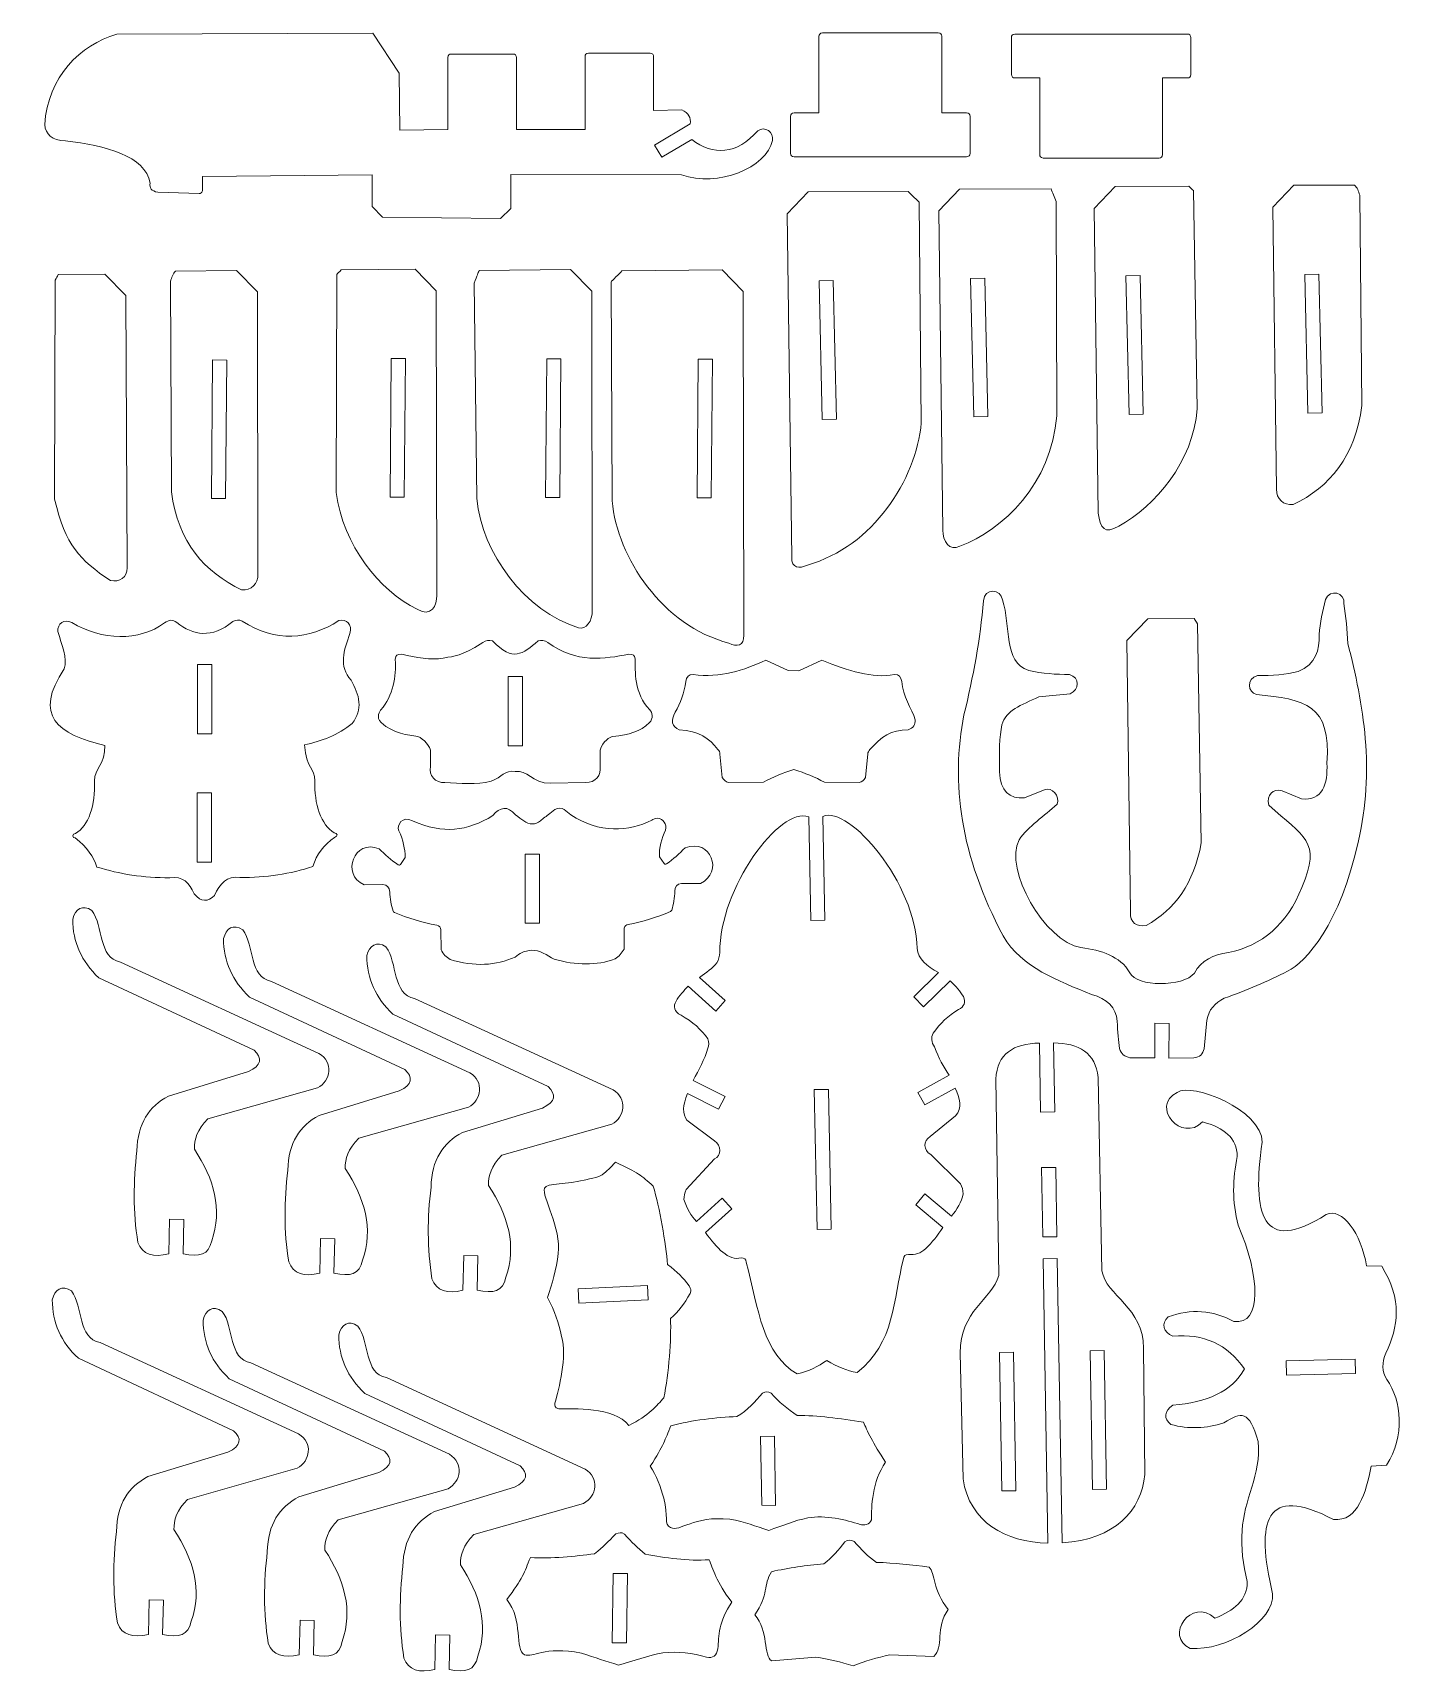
# Model space of a CAD drawing. Header units: millimetres. Extents: x -104 to 103, y -139 to 109.
import ezdxf

# ---------------------------------------------------------------- set-up
doc = ezdxf.new("R2010")
doc.units = ezdxf.units.MM
doc.header["$MEASUREMENT"] = 0
doc.layers.add('Camada 1', color=7, linetype='Continuous')

msp = doc.modelspace()

# ---------------------------------------------------------------- linework, layer by layer
at = {"layer": 'Camada 1', "color": 22, "lineweight": 5}
for points in [[(-79.5412, 2.7385), (-77.3646, 2.7385), (-77.3646, 13.1981), (-79.5412, 13.1981), (-79.5412, 2.7385)], [(-32.5824, 0.946), (-30.4368, 0.946), (-30.4368, 11.412), (-32.5824, 11.412), (-32.5824, 0.946)], [(-79.5614, -16.6367), (-77.3848, -16.6367), (-77.3848, -6.1771), (-79.5614, -6.1771), (-79.5614, -16.6367)], [(-30.0375, -25.8794), (-27.8609, -25.8794), (-27.8609, -15.4198), (-30.0375, -15.4198), (-30.0375, -25.8794)]]:
    msp.add_lwpolyline(points, close=True, dxfattribs=at)
for points, knots in [([(-91.724, 108.4098), (-91.724, 108.4098), (-53.0245, 108.5946), (-53.0245, 108.5946), (-53.0245, 108.5946), (-53.0245, 108.5946), (-49.0287, 102.5394), (-49.0287, 102.5394), (-49.0287, 102.5394), (-49.0287, 102.5394), (-48.962, 93.9342), (-48.962, 93.9342), (-48.962, 93.9342), (-48.962, 93.9342), (-41.7025, 94.007), (-41.7025, 94.007), (-41.7025, 94.007), (-41.7025, 94.007), (-41.7025, 104.9061), (-41.7025, 104.9061), (-41.7025, 104.9061), (-41.6879, 105.2579), (-41.5039, 105.4215), (-41.1792, 105.4294), (-41.1792, 105.4294), (-41.1792, 105.4294), (-31.8645, 105.4294), (-31.8645, 105.4294), (-31.8645, 105.4294), (-31.5316, 105.4133), (-31.3572, 105.2389), (-31.3412, 104.9061), (-31.3412, 104.9061), (-31.3412, 104.9061), (-31.3389, 94.0433), (-31.3389, 94.0433), (-31.3389, 94.0433), (-31.3389, 94.0433), (-20.9682, 94.007), (-20.9682, 94.007), (-20.9682, 94.007), (-20.9682, 94.007), (-20.9682, 105.0574), (-20.9682, 105.0574), (-20.9682, 105.0574), (-20.9749, 105.3541), (-20.8247, 105.5448), (-20.4449, 105.5807), (-20.4449, 105.5807), (-20.4449, 105.5807), (-11.1302, 105.5807), (-11.1302, 105.5807), (-11.1302, 105.5807), (-10.8198, 105.5134), (-10.6065, 105.3498), (-10.6069, 104.9742), (-10.6069, 104.9742), (-10.6069, 104.9742), (-10.6069, 96.9147), (-10.6069, 96.9147), (-10.6069, 96.9147), (-10.6069, 96.9147), (-6.3447, 97.0072), (-6.3447, 97.0072), (-6.3447, 97.0072), (-5.3256, 96.5283), (-4.9753, 95.7901), (-5.0827, 94.8741), (-5.0827, 94.8741), (-5.0827, 94.8741), (-10.4578, 91.6714), (-10.4578, 91.6714), (-10.4578, 91.6714), (-10.4578, 91.6714), (-9.3595, 89.8282), (-9.3595, 89.8282), (-9.3595, 89.8282), (-9.3595, 89.8282), (-4.8641, 92.5069), (-4.8641, 92.5069), (-4.8641, 92.5069), (-1.6432, 90.0411), (2.001, 90.2311), (5.1306, 93.846), (5.1306, 93.846), (6.1475, 94.6152), (7.6219, 93.6224), (7.3435, 92.3457), (7.3435, 92.3457), (6.4977, 88.3183), (-0.9653, 85.156), (-6.3896, 87.2018), (-6.3896, 87.2018), (-6.3896, 87.2018), (-32.1738, 87.2265), (-32.1738, 87.2265), (-32.1738, 87.2265), (-32.1738, 87.2265), (-32.1738, 82.1127), (-32.1738, 82.1127), (-32.1738, 82.1127), (-32.1738, 82.1127), (-33.7436, 80.5631), (-33.7436, 80.5631), (-33.7436, 80.5631), (-33.7436, 80.5631), (-51.5459, 80.7963), (-51.5459, 80.7963), (-51.5459, 80.7963), (-51.5459, 80.7963), (-53.1058, 82.3833), (-53.1058, 82.3833), (-53.1058, 82.3833), (-53.1058, 82.3833), (-53.1058, 87.1973), (-53.1058, 87.1973), (-53.1058, 87.1973), (-53.1058, 87.1973), (-78.7475, 86.9158), (-78.7475, 86.9158), (-78.7475, 86.9158), (-78.7475, 86.9158), (-78.7646, 84.749), (-78.7646, 84.749), (-78.7646, 84.749), (-78.8738, 84.4902), (-79.0479, 84.3601), (-79.2865, 84.3585), (-79.2865, 84.3585), (-79.2865, 84.3585), (-85.5308, 84.5456), (-85.5308, 84.5456), (-85.5308, 84.5456), (-86.4852, 84.7329), (-86.7986, 85.2212), (-86.6733, 85.9154), (-86.6733, 85.9154), (-87.4168, 90.105), (-93.436, 91.5748), (-99.4639, 92.3083), (-99.4639, 92.3083), (-101.5195, 92.4033), (-102.476, 93.2893), (-102.6041, 94.7711), (-102.6041, 94.7711), (-102.118, 101.9824), (-97.2266, 106.8491), (-91.724, 108.4098)], [0, 0, 0, 0, 0.02702703, 0.02702703, 0.02702703, 0.02702703, 0.05405405, 0.05405405, 0.05405405, 0.05405405, 0.08108108, 0.08108108, 0.08108108, 0.08108108, 0.10810811, 0.10810811, 0.10810811, 0.10810811, 0.13513514, 0.13513514, 0.13513514, 0.13513514, 0.16216216, 0.16216216, 0.16216216, 0.16216216, 0.18918919, 0.18918919, 0.18918919, 0.18918919, 0.21621622, 0.21621622, 0.21621622, 0.21621622, 0.24324324, 0.24324324, 0.24324324, 0.24324324, 0.27027027, 0.27027027, 0.27027027, 0.27027027, 0.2972973, 0.2972973, 0.2972973, 0.2972973, 0.32432432, 0.32432432, 0.32432432, 0.32432432, 0.35135135, 0.35135135, 0.35135135, 0.35135135, 0.37837838, 0.37837838, 0.37837838, 0.37837838, 0.40540541, 0.40540541, 0.40540541, 0.40540541, 0.43243243, 0.43243243, 0.43243243, 0.43243243, 0.45945946, 0.45945946, 0.45945946, 0.45945946, 0.48648649, 0.48648649, 0.48648649, 0.48648649, 0.51351351, 0.51351351, 0.51351351, 0.51351351, 0.54054054, 0.54054054, 0.54054054, 0.54054054, 0.56756757, 0.56756757, 0.56756757, 0.56756757, 0.59459459, 0.59459459, 0.59459459, 0.59459459, 0.62162162, 0.62162162, 0.62162162, 0.62162162, 0.64864865, 0.64864865, 0.64864865, 0.64864865, 0.67567568, 0.67567568, 0.67567568, 0.67567568, 0.7027027, 0.7027027, 0.7027027, 0.7027027, 0.72972973, 0.72972973, 0.72972973, 0.72972973, 0.75675676, 0.75675676, 0.75675676, 0.75675676, 0.78378378, 0.78378378, 0.78378378, 0.78378378, 0.81081081, 0.81081081, 0.81081081, 0.81081081, 0.83783784, 0.83783784, 0.83783784, 0.83783784, 0.86486486, 0.86486486, 0.86486486, 0.86486486, 0.89189189, 0.89189189, 0.89189189, 0.89189189, 0.91891892, 0.91891892, 0.91891892, 0.91891892, 0.94594595, 0.94594595, 0.94594595, 0.94594595, 0.97297297, 0.97297297, 0.97297297, 0.97297297, 1, 1, 1, 1]), ([(14.3602, 108.1069), (14.3742, 108.3691), (14.5026, 108.5687), (14.8835, 108.6302), (14.8835, 108.6302), (14.8835, 108.6302), (32.3844, 108.6302), (32.3844, 108.6302), (32.3844, 108.6302), (32.6977, 108.6374), (32.9228, 108.4124), (32.9077, 108.1069), (32.9077, 108.1069), (32.9077, 108.1069), (32.9077, 96.533), (32.9077, 96.533), (32.9077, 96.533), (32.9077, 96.533), (36.6729, 96.533), (36.6729, 96.533), (36.6729, 96.533), (36.9833, 96.5202), (37.1665, 96.3562), (37.1962, 96.0097), (37.1962, 96.0097), (37.1962, 96.0097), (37.1962, 90.4188), (37.1962, 90.4188), (37.1962, 90.4188), (37.1637, 90.0721), (36.9725, 89.918), (36.6729, 89.8955), (36.6729, 89.8955), (36.6729, 89.8955), (10.5951, 89.8955), (10.5951, 89.8955), (10.5951, 89.8955), (10.2452, 89.9252), (10.1098, 90.1319), (10.0718, 90.4188), (10.0718, 90.4188), (10.0718, 90.4188), (10.0718, 96.0097), (10.0718, 96.0097), (10.0718, 96.0097), (10.1181, 96.3265), (10.2755, 96.52), (10.5951, 96.533), (10.5951, 96.533), (10.5951, 96.533), (14.3602, 96.533), (14.3602, 96.533), (14.3602, 96.533), (14.3602, 96.533), (14.3602, 108.1069), (14.3602, 108.1069)], [0, 0, 0, 0, 0.07142857, 0.07142857, 0.07142857, 0.07142857, 0.14285714, 0.14285714, 0.14285714, 0.14285714, 0.21428571, 0.21428571, 0.21428571, 0.21428571, 0.28571429, 0.28571429, 0.28571429, 0.28571429, 0.35714286, 0.35714286, 0.35714286, 0.35714286, 0.42857143, 0.42857143, 0.42857143, 0.42857143, 0.5, 0.5, 0.5, 0.5, 0.57142857, 0.57142857, 0.57142857, 0.57142857, 0.64285714, 0.64285714, 0.64285714, 0.64285714, 0.71428571, 0.71428571, 0.71428571, 0.71428571, 0.78571429, 0.78571429, 0.78571429, 0.78571429, 0.85714286, 0.85714286, 0.85714286, 0.85714286, 0.92857143, 0.92857143, 0.92857143, 0.92857143, 1, 1, 1, 1]), ([(47.715, 90.2388), (47.729, 89.9766), (47.8574, 89.777), (48.2383, 89.7155), (48.2383, 89.7155), (48.2383, 89.7155), (65.7392, 89.7155), (65.7392, 89.7155), (65.7392, 89.7155), (66.0525, 89.7083), (66.2776, 89.9333), (66.2625, 90.2388), (66.2625, 90.2388), (66.2625, 90.2388), (66.2625, 101.8127), (66.2625, 101.8127), (66.2625, 101.8127), (66.2625, 101.8127), (70.0277, 101.8127), (70.0277, 101.8127), (70.0277, 101.8127), (70.3381, 101.8255), (70.5213, 101.9895), (70.551, 102.336), (70.551, 102.336), (70.551, 102.336), (70.551, 107.9269), (70.551, 107.9269), (70.551, 107.9269), (70.5185, 108.2736), (70.3273, 108.4277), (70.0277, 108.4502), (70.0277, 108.4502), (70.0277, 108.4502), (43.9499, 108.4502), (43.9499, 108.4502), (43.9499, 108.4502), (43.6, 108.4205), (43.4646, 108.2138), (43.4266, 107.9269), (43.4266, 107.9269), (43.4266, 107.9269), (43.4266, 102.336), (43.4266, 102.336), (43.4266, 102.336), (43.4729, 102.0192), (43.6303, 101.8257), (43.9499, 101.8127), (43.9499, 101.8127), (43.9499, 101.8127), (47.715, 101.8127), (47.715, 101.8127), (47.715, 101.8127), (47.715, 101.8127), (47.715, 90.2388), (47.715, 90.2388)], [0, 0, 0, 0, 0.07142857, 0.07142857, 0.07142857, 0.07142857, 0.14285714, 0.14285714, 0.14285714, 0.14285714, 0.21428571, 0.21428571, 0.21428571, 0.21428571, 0.28571429, 0.28571429, 0.28571429, 0.28571429, 0.35714286, 0.35714286, 0.35714286, 0.35714286, 0.42857143, 0.42857143, 0.42857143, 0.42857143, 0.5, 0.5, 0.5, 0.5, 0.57142857, 0.57142857, 0.57142857, 0.57142857, 0.64285714, 0.64285714, 0.64285714, 0.64285714, 0.71428571, 0.71428571, 0.71428571, 0.71428571, 0.78571429, 0.78571429, 0.78571429, 0.78571429, 0.85714286, 0.85714286, 0.85714286, 0.85714286, 0.92857143, 0.92857143, 0.92857143, 0.92857143, 1, 1, 1, 1]), ([(12.7227, 84.6062), (12.7227, 84.6062), (27.8445, 84.666), (27.8445, 84.666), (27.8445, 84.666), (28.1987, 84.312), (29.4006, 83.1587), (29.5203, 83.039), (29.5203, 83.039), (29.5203, 83.039), (29.824, 49.7105), (29.824, 49.7105), (29.824, 49.7105), (28.9828, 41.1136), (22.5641, 31.0093), (12.6095, 28.2422), (12.6095, 28.2422), (11.4394, 27.6183), (10.1603, 27.7747), (10.2482, 29.3949), (10.2482, 29.3949), (10.2482, 29.3949), (9.5702, 81.3096), (9.5702, 81.3096), (9.5702, 81.3096), (9.5702, 81.3096), (12.7227, 84.6062), (12.7227, 84.6062)], [0, 0, 0, 0, 0.14285714, 0.14285714, 0.14285714, 0.14285714, 0.28571429, 0.28571429, 0.28571429, 0.28571429, 0.42857143, 0.42857143, 0.42857143, 0.42857143, 0.57142857, 0.57142857, 0.57142857, 0.57142857, 0.71428571, 0.71428571, 0.71428571, 0.71428571, 0.85714286, 0.85714286, 0.85714286, 0.85714286, 1, 1, 1, 1]), ([(35.6126, 85.0239), (35.6126, 85.0239), (49.4246, 85.0786), (49.4246, 85.0786), (49.4246, 85.0786), (49.6487, 84.5292), (49.9498, 83.7917), (50.2128, 83.1476), (50.2128, 83.1476), (50.2128, 83.1476), (50.2842, 50.7672), (50.2842, 50.7672), (50.2842, 50.7672), (49.5295, 40.5989), (42.111, 33.456), (35.6676, 31.1057), (35.6676, 31.1057), (34.1122, 30.1731), (33.0112, 31.9323), (33.0901, 33.4932), (33.0901, 33.4932), (33.0901, 33.4932), (32.4601, 81.7274), (32.4601, 81.7274), (32.4601, 81.7274), (32.4601, 81.7274), (35.6126, 85.0239), (35.6126, 85.0239)], [0, 0, 0, 0, 0.14285714, 0.14285714, 0.14285714, 0.14285714, 0.28571429, 0.28571429, 0.28571429, 0.28571429, 0.42857143, 0.42857143, 0.42857143, 0.42857143, 0.57142857, 0.57142857, 0.57142857, 0.57142857, 0.71428571, 0.71428571, 0.71428571, 0.71428571, 0.85714286, 0.85714286, 0.85714286, 0.85714286, 1, 1, 1, 1]), ([(59.0895, 85.4144), (59.0895, 85.4144), (70.2337, 85.4585), (70.2337, 85.4585), (70.2337, 85.4585), (70.5797, 85.1296), (70.8031, 84.9377), (70.9256, 84.8006), (70.9256, 84.8006), (70.9256, 84.8006), (71.4948, 51.841), (71.4948, 51.841), (71.4948, 51.841), (70.8995, 43.8503), (65.15, 37.0877), (59.6411, 34.1211), (59.6411, 34.1211), (57.5455, 32.7978), (56.8722, 33.8256), (56.5383, 36.0879), (56.5383, 36.0879), (56.5383, 36.0879), (55.937, 82.1179), (55.937, 82.1179), (55.937, 82.1179), (55.937, 82.1179), (59.0895, 85.4144), (59.0895, 85.4144)], [0, 0, 0, 0, 0.14285714, 0.14285714, 0.14285714, 0.14285714, 0.28571429, 0.28571429, 0.28571429, 0.28571429, 0.42857143, 0.42857143, 0.42857143, 0.42857143, 0.57142857, 0.57142857, 0.57142857, 0.57142857, 0.71428571, 0.71428571, 0.71428571, 0.71428571, 0.85714286, 0.85714286, 0.85714286, 0.85714286, 1, 1, 1, 1]), ([(86.088, 85.6098), (86.088, 85.6098), (95.2886, 85.6463), (95.2886, 85.6463), (95.2886, 85.6463), (95.6548, 85.2459), (95.9073, 84.7273), (96.0465, 84.0901), (96.0465, 84.0901), (96.0465, 84.0901), (96.3827, 52.3395), (96.3827, 52.3395), (96.3827, 52.3395), (95.3847, 44.6238), (91.557, 40.0355), (85.992, 37.3611), (85.992, 37.3611), (84.5562, 37.2252), (83.4192, 38.2449), (83.4921, 39.6898), (83.4921, 39.6898), (83.4921, 39.6898), (82.9354, 82.3133), (82.9354, 82.3133), (82.9354, 82.3133), (82.9354, 82.3133), (86.088, 85.6098), (86.088, 85.6098)], [0, 0, 0, 0, 0.14285714, 0.14285714, 0.14285714, 0.14285714, 0.28571429, 0.28571429, 0.28571429, 0.28571429, 0.42857143, 0.42857143, 0.42857143, 0.42857143, 0.57142857, 0.57142857, 0.57142857, 0.57142857, 0.71428571, 0.71428571, 0.71428571, 0.71428571, 0.85714286, 0.85714286, 0.85714286, 0.85714286, 1, 1, 1, 1]), ([(-93.5215, 72.1874), (-93.5215, 72.1874), (-100.5487, 72.1132), (-100.5487, 72.1132), (-100.5487, 72.1132), (-100.776, 71.7165), (-100.776, 71.7165), (-101.0034, 71.2842), (-101.0034, 71.2842), (-101.0034, 71.2842), (-101.0963, 38.214), (-101.0963, 38.214), (-101.0963, 38.214), (-99.4604, 31.1451), (-97.3395, 29.0445), (-92.6717, 25.885), (-92.6717, 25.885), (-91.3199, 25.6146), (-90.0923, 26.3867), (-90.1527, 27.8316), (-90.1527, 27.8316), (-90.1527, 27.8316), (-90.3215, 68.937), (-90.3215, 68.937), (-90.3215, 68.937), (-90.3215, 68.937), (-93.5215, 72.1874), (-93.5215, 72.1874)], [0, 0, 0, 0, 0.14285714, 0.14285714, 0.14285714, 0.14285714, 0.28571429, 0.28571429, 0.28571429, 0.28571429, 0.42857143, 0.42857143, 0.42857143, 0.42857143, 0.57142857, 0.57142857, 0.57142857, 0.57142857, 0.71428571, 0.71428571, 0.71428571, 0.71428571, 0.85714286, 0.85714286, 0.85714286, 0.85714286, 1, 1, 1, 1]), ([(-73.6447, 72.7363), (-73.6447, 72.7363), (-82.8449, 72.6392), (-82.8449, 72.6392), (-82.8449, 72.6392), (-83.2111, 72.2388), (-83.4409, 71.7094), (-83.5801, 71.0722), (-83.5801, 71.0722), (-83.5801, 71.0722), (-83.4555, 39.3201), (-83.4555, 39.3201), (-83.4555, 39.3201), (-82.4575, 31.6044), (-78.4135, 27.1685), (-72.8485, 24.4941), (-72.8485, 24.4941), (-71.4127, 24.3582), (-70.3098, 25.4139), (-70.3827, 26.8588), (-70.3827, 26.8588), (-70.3827, 26.8588), (-70.4446, 69.4859), (-70.4446, 69.4859), (-70.4446, 69.4859), (-70.4446, 69.4859), (-73.6447, 72.7363), (-73.6447, 72.7363)], [0, 0, 0, 0, 0.14285714, 0.14285714, 0.14285714, 0.14285714, 0.28571429, 0.28571429, 0.28571429, 0.28571429, 0.42857143, 0.42857143, 0.42857143, 0.42857143, 0.57142857, 0.57142857, 0.57142857, 0.57142857, 0.71428571, 0.71428571, 0.71428571, 0.71428571, 0.85714286, 0.85714286, 0.85714286, 0.85714286, 1, 1, 1, 1]), ([(-46.6463, 72.9328), (-46.6463, 72.9328), (-57.7899, 72.8152), (-57.7899, 72.8152), (-57.7899, 72.8152), (-58.1309, 72.4813), (-58.3273, 72.2889), (-58.472, 72.1474), (-58.472, 72.1474), (-58.472, 72.1474), (-58.563, 39.1829), (-58.563, 39.1829), (-58.563, 39.1829), (-57.5365, 31.2461), (-52.0512, 24.3243), (-46.3266, 21.5733), (-46.3266, 21.5733), (-44.2311, 20.2499), (-43.3044, 22.1622), (-43.3794, 23.6485), (-43.3794, 23.6485), (-43.3794, 23.6485), (-43.4462, 69.6824), (-43.4462, 69.6824), (-43.4462, 69.6824), (-43.4462, 69.6824), (-46.6463, 72.9328), (-46.6463, 72.9328)], [0, 0, 0, 0, 0.14285714, 0.14285714, 0.14285714, 0.14285714, 0.28571429, 0.28571429, 0.28571429, 0.28571429, 0.42857143, 0.42857143, 0.42857143, 0.42857143, 0.57142857, 0.57142857, 0.57142857, 0.57142857, 0.71428571, 0.71428571, 0.71428571, 0.71428571, 0.85714286, 0.85714286, 0.85714286, 0.85714286, 1, 1, 1, 1]), ([(-23.1662, 72.8828), (-23.1662, 72.8828), (-36.9775, 72.7371), (-36.9775, 72.7371), (-36.9775, 72.7371), (-37.15, 72.2961), (-37.2381, 72.0708), (-37.7375, 70.795), (-37.7375, 70.795), (-37.7375, 70.795), (-37.3247, 38.2751), (-37.3247, 38.2751), (-37.3247, 38.2751), (-36.57, 29.9933), (-30.0131, 21.2265), (-21.9526, 18.7685), (-21.9526, 18.7685), (-20.8545, 18.4008), (-19.8171, 19.8136), (-19.896, 21.3746), (-19.896, 21.3746), (-19.896, 21.3746), (-19.9661, 69.6323), (-19.9661, 69.6323), (-19.9661, 69.6323), (-19.9661, 69.6323), (-23.1662, 72.8828), (-23.1662, 72.8828)], [0, 0, 0, 0, 0.14285714, 0.14285714, 0.14285714, 0.14285714, 0.28571429, 0.28571429, 0.28571429, 0.28571429, 0.42857143, 0.42857143, 0.42857143, 0.42857143, 0.57142857, 0.57142857, 0.57142857, 0.57142857, 0.71428571, 0.71428571, 0.71428571, 0.71428571, 0.85714286, 0.85714286, 0.85714286, 0.85714286, 1, 1, 1, 1]), ([(-0.2731, 72.8245), (-0.2731, 72.8245), (-15.394, 72.6648), (-15.394, 72.6648), (-15.394, 72.6648), (-15.7482, 72.3107), (-16.9264, 71.1333), (-17.0461, 71.0136), (-17.0461, 71.0136), (-17.0461, 71.0136), (-16.8926, 37.9195), (-16.8926, 37.9195), (-16.8926, 37.9195), (-16.0515, 29.3226), (-9.3459, 19.0949), (0.7704, 16.4356), (0.7704, 16.4356), (1.9405, 15.8117), (3.0901, 16.0347), (3.0022, 17.655), (3.0022, 17.655), (3.0022, 17.655), (2.9269, 69.574), (2.9269, 69.574), (2.9269, 69.574), (2.9269, 69.574), (-0.2731, 72.8245), (-0.2731, 72.8245)], [0, 0, 0, 0, 0.14285714, 0.14285714, 0.14285714, 0.14285714, 0.28571429, 0.28571429, 0.28571429, 0.28571429, 0.42857143, 0.42857143, 0.42857143, 0.42857143, 0.57142857, 0.57142857, 0.57142857, 0.57142857, 0.71428571, 0.71428571, 0.71428571, 0.71428571, 0.85714286, 0.85714286, 0.85714286, 0.85714286, 1, 1, 1, 1]), ([(60.7429, 71.929), (60.7429, 71.929), (62.8878, 71.9779), (62.8878, 71.9779), (62.8878, 71.9779), (62.8878, 71.9779), (63.3641, 51.0512), (63.3641, 51.0512), (63.3641, 51.0512), (63.3641, 51.0512), (61.2191, 51.0024), (61.2191, 51.0024), (61.2191, 51.0024), (61.2191, 51.0024), (60.7429, 71.929), (60.7429, 71.929)], [0, 0, 0, 0, 0.25, 0.25, 0.25, 0.25, 0.5, 0.5, 0.5, 0.5, 0.75, 0.75, 0.75, 0.75, 1, 1, 1, 1]), ([(87.7412, 72.1245), (87.7412, 72.1245), (89.8862, 72.1733), (89.8862, 72.1733), (89.8862, 72.1733), (89.8862, 72.1733), (90.3625, 51.2467), (90.3625, 51.2467), (90.3625, 51.2467), (90.3625, 51.2467), (88.2175, 51.1979), (88.2175, 51.1979), (88.2175, 51.1979), (88.2175, 51.1979), (87.7412, 72.1245), (87.7412, 72.1245)], [0, 0, 0, 0, 0.25, 0.25, 0.25, 0.25, 0.5, 0.5, 0.5, 0.5, 0.75, 0.75, 0.75, 0.75, 1, 1, 1, 1]), ([(16.521, 71.1965), (16.521, 71.1965), (14.376, 71.1477), (14.376, 71.1477), (14.376, 71.1477), (14.376, 71.1477), (14.8523, 50.2211), (14.8523, 50.2211), (14.8523, 50.2211), (14.8523, 50.2211), (16.9973, 50.2699), (16.9973, 50.2699), (16.9973, 50.2699), (16.9973, 50.2699), (16.521, 71.1965), (16.521, 71.1965)], [0, 0, 0, 0, 0.25, 0.25, 0.25, 0.25, 0.5, 0.5, 0.5, 0.5, 0.75, 0.75, 0.75, 0.75, 1, 1, 1, 1]), ([(37.2659, 71.5385), (37.2659, 71.5385), (39.4108, 71.5872), (39.4108, 71.5872), (39.4108, 71.5872), (39.4108, 71.5872), (39.8872, 50.6606), (39.8872, 50.6606), (39.8872, 50.6606), (39.8872, 50.6606), (37.7422, 50.6118), (37.7422, 50.6118), (37.7422, 50.6118), (37.7422, 50.6118), (37.2659, 71.5385), (37.2659, 71.5385)], [0, 0, 0, 0, 0.25, 0.25, 0.25, 0.25, 0.5, 0.5, 0.5, 0.5, 0.75, 0.75, 0.75, 0.75, 1, 1, 1, 1]), ([(-75.0944, 59.2072), (-75.0944, 59.2072), (-77.2394, 59.256), (-77.2394, 59.256), (-77.2394, 59.256), (-77.2394, 59.256), (-77.42, 38.3148), (-77.42, 38.3148), (-77.42, 38.3148), (-77.42, 38.3148), (-75.2745, 38.2971), (-75.2745, 38.2971), (-75.2745, 38.2971), (-75.2745, 38.2971), (-75.0944, 59.2072), (-75.0944, 59.2072)], [0, 0, 0, 0, 0.25, 0.25, 0.25, 0.25, 0.5, 0.5, 0.5, 0.5, 0.75, 0.75, 0.75, 0.75, 1, 1, 1, 1]), ([(-48.1036, 59.4249), (-48.1036, 59.4249), (-50.2491, 59.4425), (-50.2491, 59.4425), (-50.2491, 59.4425), (-50.2491, 59.4425), (-50.4216, 38.5112), (-50.4216, 38.5112), (-50.4216, 38.5112), (-50.4216, 38.5112), (-48.2762, 38.4936), (-48.2762, 38.4936), (-48.2762, 38.4936), (-48.2762, 38.4936), (-48.1036, 59.4249), (-48.1036, 59.4249)], [0, 0, 0, 0, 0.25, 0.25, 0.25, 0.25, 0.5, 0.5, 0.5, 0.5, 0.75, 0.75, 0.75, 0.75, 1, 1, 1, 1]), ([(-24.6237, 59.3749), (-24.6237, 59.3749), (-26.7691, 59.3926), (-26.7691, 59.3926), (-26.7691, 59.3926), (-26.7691, 59.3926), (-26.9416, 38.4613), (-26.9416, 38.4613), (-26.9416, 38.4613), (-26.9416, 38.4613), (-24.7961, 38.4435), (-24.7961, 38.4435), (-24.7961, 38.4435), (-24.7961, 38.4435), (-24.6237, 59.3749), (-24.6237, 59.3749)], [0, 0, 0, 0, 0.25, 0.25, 0.25, 0.25, 0.5, 0.5, 0.5, 0.5, 0.75, 0.75, 0.75, 0.75, 1, 1, 1, 1]), ([(-3.876, 59.3341), (-3.876, 59.3341), (-1.7304, 59.3165), (-1.7304, 59.3165), (-1.7304, 59.3165), (-1.7304, 59.3165), (-1.9029, 38.3852), (-1.9029, 38.3852), (-1.9029, 38.3852), (-1.9029, 38.3852), (-4.0485, 38.4028), (-4.0485, 38.4028), (-4.0485, 38.4028), (-4.0485, 38.4028), (-3.876, 59.3341), (-3.876, 59.3341)], [0, 0, 0, 0, 0.25, 0.25, 0.25, 0.25, 0.5, 0.5, 0.5, 0.5, 0.75, 0.75, 0.75, 0.75, 1, 1, 1, 1]), ([(39.2227, 22.8412), (39.3453, 24.865), (41.8692, 24.6335), (42.0808, 22.9808), (42.0808, 22.9808), (43.4084, 19), (42.1505, 13.5926), (46.0556, 12.3142), (46.0556, 12.3142), (48.1119, 11.8691), (50.1669, 11.6973), (52.2211, 11.6949), (52.2211, 11.6949), (53.7922, 11.2274), (53.7417, 9.3889), (52.3123, 8.7999), (52.3123, 8.7999), (52.3123, 8.7999), (47.5653, 8.3261), (47.5653, 8.3261), (47.5653, 8.3261), (44.8936, 7.0784), (42.5358, 6.242), (42.0061, 4.0935), (42.0061, 4.0935), (41.58, 2.3653), (41.6311, -0.2377), (41.6577, -3.0119), (41.6577, -3.0119), (41.6628, -5.8135), (43.2203, -7.172), (45.3939, -6.9062), (45.3939, -6.9062), (45.3939, -6.9062), (48.5222, -5.6552), (48.5222, -5.6552), (48.5222, -5.6552), (49.4805, -5.3048), (50.8882, -6.627), (50.3333, -7.88), (50.3333, -7.88), (48.4181, -9.6766), (45.965, -11.2311), (44.5879, -13.2698), (44.5879, -13.2698), (42.2743, -17.6834), (48.4168, -28.6266), (53.935, -29.5535), (53.935, -29.5535), (57.0085, -29.9723), (59.806, -30.7769), (61.3417, -33.348), (61.3417, -33.348), (62.2872, -35.5201), (69.389, -35.5481), (71.0967, -33.3889), (71.0967, -33.3889), (72.1377, -31.5232), (73.9218, -30.5971), (76.2143, -30.3141), (76.2143, -30.3141), (81.2757, -29.2413), (85.0616, -26.1041), (87.3084, -20.4754), (87.3084, -20.4754), (90.3595, -13.3243), (87.5445, -12.8824), (82.318, -8.014), (82.318, -8.014), (81.9343, -6.4783), (82.9271, -5.4544), (84.3552, -5.8602), (84.3552, -5.8602), (84.3552, -5.8602), (87.2655, -7.0816), (87.2655, -7.0816), (87.2655, -7.0816), (90.3963, -7.3974), (91.2897, -4.8718), (91.0871, -1.7017), (91.0871, -1.7017), (91.8122, 7.1839), (87.7575, 7.9673), (80.4392, 8.6926), (80.4392, 8.6926), (79.1646, 8.9085), (78.8653, 11.1035), (80.5943, 11.5761), (80.5943, 11.5761), (82.8368, 11.5068), (84.8824, 11.7117), (86.7648, 12.1436), (86.7648, 12.1436), (89.4897, 13.2969), (89.9442, 15.4092), (89.9276, 17.7204), (89.9276, 17.7204), (90.1153, 19.5424), (90.4083, 21.3203), (90.8888, 23.0197), (90.8888, 23.0197), (91.5194, 24.6901), (93.9013, 24.1206), (93.6668, 22.4059), (93.6668, 22.4059), (93.9829, 20.401), (94.1395, 18.3881), (94.2514, 16.3728), (94.2514, 16.3728), (96.6402, 7.3169), (98.3649, -3.0031), (95.8457, -13.4348), (95.8457, -13.4348), (93.1915, -25.9386), (87.8458, -31.8102), (85.1629, -33.113), (85.1629, -33.113), (82.1124, -34.6292), (78.9703, -36.0464), (75.5759, -37.1896), (75.5759, -37.1896), (74.1696, -37.8936), (73.2292, -38.9432), (72.9694, -40.4976), (72.9694, -40.4976), (72.9694, -40.4976), (72.5621, -44.8271), (72.5621, -44.8271), (72.5621, -44.8271), (72.3241, -45.5854), (71.9322, -46.1783), (70.9918, -46.1816), (70.9918, -46.1816), (70.9918, -46.1816), (67.2381, -46.233), (67.2381, -46.233), (67.2381, -46.233), (67.2381, -46.233), (67.26, -41), (67.26, -41), (67.26, -41), (67.26, -41), (65.1145, -40.991), (65.1145, -40.991), (65.1145, -40.991), (65.1145, -40.991), (65.1031, -46.2161), (65.1031, -46.2161), (65.1031, -46.2161), (65.1031, -46.2161), (61.3271, -46.1862), (61.3271, -46.1862), (61.3271, -46.1862), (60.5653, -46.0197), (59.9693, -45.6482), (59.7805, -44.7736), (59.7805, -44.7736), (59.596, -43.6612), (59.4811, -42.2895), (59.4361, -40.6589), (59.4361, -40.6589), (59.2393, -38.5895), (57.9018, -37.2726), (55.5258, -36.6411), (55.5258, -36.6411), (50.5226, -34.5248), (44.9882, -32.643), (42.2067, -27.7823), (42.2067, -27.7823), (35.694, -15.6493), (34.2503, -4.6308), (36.2747, 5.6252), (36.2747, 5.6252), (37.6705, 11.348), (38.7387, 17.0835), (39.2227, 22.8412)], [0, 0, 0, 0, 0.02272727, 0.02272727, 0.02272727, 0.02272727, 0.04545455, 0.04545455, 0.04545455, 0.04545455, 0.06818182, 0.06818182, 0.06818182, 0.06818182, 0.09090909, 0.09090909, 0.09090909, 0.09090909, 0.11363636, 0.11363636, 0.11363636, 0.11363636, 0.13636364, 0.13636364, 0.13636364, 0.13636364, 0.15909091, 0.15909091, 0.15909091, 0.15909091, 0.18181818, 0.18181818, 0.18181818, 0.18181818, 0.20454545, 0.20454545, 0.20454545, 0.20454545, 0.22727273, 0.22727273, 0.22727273, 0.22727273, 0.25, 0.25, 0.25, 0.25, 0.27272727, 0.27272727, 0.27272727, 0.27272727, 0.29545455, 0.29545455, 0.29545455, 0.29545455, 0.31818182, 0.31818182, 0.31818182, 0.31818182, 0.34090909, 0.34090909, 0.34090909, 0.34090909, 0.36363636, 0.36363636, 0.36363636, 0.36363636, 0.38636364, 0.38636364, 0.38636364, 0.38636364, 0.40909091, 0.40909091, 0.40909091, 0.40909091, 0.43181818, 0.43181818, 0.43181818, 0.43181818, 0.45454545, 0.45454545, 0.45454545, 0.45454545, 0.47727273, 0.47727273, 0.47727273, 0.47727273, 0.5, 0.5, 0.5, 0.5, 0.52272727, 0.52272727, 0.52272727, 0.52272727, 0.54545455, 0.54545455, 0.54545455, 0.54545455, 0.56818182, 0.56818182, 0.56818182, 0.56818182, 0.59090909, 0.59090909, 0.59090909, 0.59090909, 0.61363636, 0.61363636, 0.61363636, 0.61363636, 0.63636364, 0.63636364, 0.63636364, 0.63636364, 0.65909091, 0.65909091, 0.65909091, 0.65909091, 0.68181818, 0.68181818, 0.68181818, 0.68181818, 0.70454545, 0.70454545, 0.70454545, 0.70454545, 0.72727273, 0.72727273, 0.72727273, 0.72727273, 0.75, 0.75, 0.75, 0.75, 0.77272727, 0.77272727, 0.77272727, 0.77272727, 0.79545455, 0.79545455, 0.79545455, 0.79545455, 0.81818182, 0.81818182, 0.81818182, 0.81818182, 0.84090909, 0.84090909, 0.84090909, 0.84090909, 0.86363636, 0.86363636, 0.86363636, 0.86363636, 0.88636364, 0.88636364, 0.88636364, 0.88636364, 0.90909091, 0.90909091, 0.90909091, 0.90909091, 0.93181818, 0.93181818, 0.93181818, 0.93181818, 0.95454545, 0.95454545, 0.95454545, 0.95454545, 0.97727273, 0.97727273, 0.97727273, 0.97727273, 1, 1, 1, 1]), ([(-98.523, 19.565), (-93.9081, 16.8086), (-88.4135, 16.693), (-84.4904, 19.487), (-84.4904, 19.487), (-83.8547, 19.9994), (-83.2411, 20.0253), (-82.6494, 19.5645), (-82.6494, 19.5645), (-80.1842, 17.5543), (-77.4121, 17.1266), (-74.1553, 19.6863), (-74.1553, 19.6863), (-73.7269, 19.9688), (-73.2712, 19.9939), (-72.7882, 19.7616), (-72.7882, 19.7616), (-67.6237, 16.5346), (-62.7792, 16.942), (-58.1535, 19.836), (-58.1535, 19.836), (-57.0423, 20.2138), (-56.0521, 19.1892), (-56.4879, 17.9128), (-56.4879, 17.9128), (-57.4073, 15.3355), (-58.237, 12.948), (-56.3159, 10.8503), (-56.3159, 10.8503), (-55.0626, 8.6309), (-54.4555, 6.4345), (-56.1568, 4.3198), (-56.1568, 4.3198), (-58.3031, 2.5494), (-60.765, 1.6205), (-63.3701, 1.0739), (-63.3701, 1.0739), (-63.0737, -2.5569), (-61.7649, -2.4256), (-61.7822, -4.3425), (-61.7822, -4.3425), (-61.9094, -7.8312), (-60.885, -11.0652), (-58.849, -12.1951), (-58.849, -12.1951), (-58.3907, -12.242), (-58.2263, -12.7658), (-58.8046, -12.9036), (-58.8046, -12.9036), (-60.4185, -14.0452), (-61.5458, -15.4856), (-62.0853, -17.2872), (-62.0853, -17.2872), (-65.4737, -18.436), (-69.1583, -18.9945), (-73.1388, -18.9629), (-73.1388, -18.9629), (-75.04, -18.6869), (-76.1657, -19.8619), (-76.9388, -21.6967), (-76.9388, -21.6967), (-77.9469, -22.5952), (-78.9698, -22.7834), (-80.025, -21.4095), (-80.025, -21.4095), (-80.711, -19.7779), (-81.7637, -18.7146), (-83.682, -18.9949), (-83.682, -18.9949), (-87.6887, -19.015), (-91.3415, -18.4443), (-94.701, -17.3841), (-94.701, -17.3841), (-95.2491, -15.8697), (-96.1386, -14.3642), (-98, -12.9915), (-98, -12.9915), (-98.4762, -13.0764), (-98.4605, -12.292), (-97.9676, -12.3113), (-97.9676, -12.3113), (-95.9265, -11.1969), (-94.9405, -8.056), (-95.0897, -4.3387), (-95.0897, -4.3387), (-95.0744, -2.5643), (-93.4596, -1.8243), (-93.5253, 0.9843), (-93.5253, 0.9843), (-100.6867, 2.6336), (-104.3966, 5.5456), (-99.6402, 12.5444), (-99.6402, 12.5444), (-99.1575, 14.1728), (-100.002, 16.1434), (-100.6192, 18.1849), (-100.6192, 18.1849), (-100.7056, 19.3972), (-99.6475, 20.1222), (-98.523, 19.565)], [0, 0, 0, 0, 0.04, 0.04, 0.04, 0.04, 0.08, 0.08, 0.08, 0.08, 0.12, 0.12, 0.12, 0.12, 0.16, 0.16, 0.16, 0.16, 0.2, 0.2, 0.2, 0.2, 0.24, 0.24, 0.24, 0.24, 0.28, 0.28, 0.28, 0.28, 0.32, 0.32, 0.32, 0.32, 0.36, 0.36, 0.36, 0.36, 0.4, 0.4, 0.4, 0.4, 0.44, 0.44, 0.44, 0.44, 0.48, 0.48, 0.48, 0.48, 0.52, 0.52, 0.52, 0.52, 0.56, 0.56, 0.56, 0.56, 0.6, 0.6, 0.6, 0.6, 0.64, 0.64, 0.64, 0.64, 0.68, 0.68, 0.68, 0.68, 0.72, 0.72, 0.72, 0.72, 0.76, 0.76, 0.76, 0.76, 0.8, 0.8, 0.8, 0.8, 0.84, 0.84, 0.84, 0.84, 0.88, 0.88, 0.88, 0.88, 0.92, 0.92, 0.92, 0.92, 0.96, 0.96, 0.96, 0.96, 1, 1, 1, 1]), ([(64.0375, 20.117), (64.0375, 20.117), (71.0651, 20.1448), (71.0651, 20.1448), (71.0651, 20.1448), (71.2923, 19.7481), (71.3036, 19.7905), (71.531, 19.3582), (71.531, 19.3582), (71.531, 19.3582), (72.1045, -13.7429), (72.1045, -13.7429), (72.1045, -13.7429), (71.0066, -19.9241), (68.1319, -23.7574), (63.7868, -26.2175), (63.7868, -26.2175), (62.435, -26.4879), (61.3067, -25.7534), (61.4207, -24.2013), (61.4207, -24.2013), (61.4207, -24.2013), (60.8849, 16.8205), (60.8849, 16.8205), (60.8849, 16.8205), (60.8849, 16.8205), (64.0375, 20.117), (64.0375, 20.117)], [0, 0, 0, 0, 0.14285714, 0.14285714, 0.14285714, 0.14285714, 0.28571429, 0.28571429, 0.28571429, 0.28571429, 0.42857143, 0.42857143, 0.42857143, 0.42857143, 0.57142857, 0.57142857, 0.57142857, 0.57142857, 0.71428571, 0.71428571, 0.71428571, 0.71428571, 0.85714286, 0.85714286, 0.85714286, 0.85714286, 1, 1, 1, 1]), ([(-49.6379, 13.9471), (-49.562, 14.7113), (-49.4085, 14.7713), (-48.6724, 14.7664), (-48.6724, 14.7664), (-46.4723, 14.2949), (-44.2654, 13.8336), (-42.3948, 14.1845), (-42.3948, 14.1845), (-40.4145, 14.5561), (-40.0162, 14.2891), (-36.4011, 16.5335), (-36.4011, 16.5335), (-35.9896, 16.828), (-35.5146, 16.9346), (-34.9465, 16.767), (-34.9465, 16.767), (-31.8551, 13.5732), (-30.4371, 14.773), (-28.0726, 16.7669), (-28.0726, 16.7669), (-27.562, 16.9558), (-27.0773, 16.878), (-26.6182, 16.5335), (-26.6182, 16.5335), (-22.2702, 13.3485), (-18.0139, 14.0637), (-14.3468, 14.7664), (-14.3468, 14.7664), (-13.6042, 14.8004), (-13.5196, 14.5882), (-13.3858, 14.0658), (-13.3858, 14.0658), (-13.4311, 12.3434), (-13.5559, 8.7594), (-11.2007, 6.3907), (-11.2007, 6.3907), (-10.79, 6.0327), (-10.6442, 4.9948), (-11.2266, 4.4452), (-11.2266, 4.4452), (-12.7395, 3.0354), (-14.1893, 2.6334), (-16.7841, 2.3329), (-16.7841, 2.3329), (-17.1949, 2.2853), (-18.2605, 1.6573), (-18.7059, 0.2578), (-18.7059, 0.2578), (-18.7059, 0.2578), (-18.7001, -2.113), (-18.7001, -2.113), (-18.7001, -2.113), (-18.486, -3.5674), (-19.4178, -4.648), (-20.8795, -4.627), (-20.8795, -4.627), (-20.8795, -4.627), (-26.1775, -4.7308), (-26.1775, -4.7308), (-26.1775, -4.7308), (-29.0706, -4.761), (-29.6488, -2.574), (-31.5097, -2.9591), (-31.5097, -2.9591), (-33.1366, -2.6908), (-33.4839, -3.8044), (-35.1643, -4.4091), (-35.1643, -4.4091), (-37.3688, -5.0713), (-39.8685, -4.6811), (-42.1396, -4.627), (-42.1396, -4.627), (-43.5766, -4.6936), (-44.6375, -3.5401), (-44.3212, -2.1888), (-44.3212, -2.1888), (-44.3212, -2.1888), (-44.3133, 0.2574), (-44.3133, 0.2574), (-44.3133, 0.2574), (-44.3274, 0.5952), (-45.3345, 2.0981), (-46.2351, 2.3329), (-46.2351, 2.3329), (-47.7086, 2.5895), (-49.8946, 2.7209), (-51.7926, 4.4452), (-51.7926, 4.4452), (-52.6011, 5.2441), (-51.9483, 6.2298), (-51.8186, 6.3906), (-51.8186, 6.3906), (-49.941, 8.4601), (-49.4921, 11.4766), (-49.6379, 13.9471)], [0, 0, 0, 0, 0.04166667, 0.04166667, 0.04166667, 0.04166667, 0.08333333, 0.08333333, 0.08333333, 0.08333333, 0.125, 0.125, 0.125, 0.125, 0.16666667, 0.16666667, 0.16666667, 0.16666667, 0.20833333, 0.20833333, 0.20833333, 0.20833333, 0.25, 0.25, 0.25, 0.25, 0.29166667, 0.29166667, 0.29166667, 0.29166667, 0.33333333, 0.33333333, 0.33333333, 0.33333333, 0.375, 0.375, 0.375, 0.375, 0.41666667, 0.41666667, 0.41666667, 0.41666667, 0.45833333, 0.45833333, 0.45833333, 0.45833333, 0.5, 0.5, 0.5, 0.5, 0.54166667, 0.54166667, 0.54166667, 0.54166667, 0.58333333, 0.58333333, 0.58333333, 0.58333333, 0.625, 0.625, 0.625, 0.625, 0.66666667, 0.66666667, 0.66666667, 0.66666667, 0.70833333, 0.70833333, 0.70833333, 0.70833333, 0.75, 0.75, 0.75, 0.75, 0.79166667, 0.79166667, 0.79166667, 0.79166667, 0.83333333, 0.83333333, 0.83333333, 0.83333333, 0.875, 0.875, 0.875, 0.875, 0.91666667, 0.91666667, 0.91666667, 0.91666667, 0.95833333, 0.95833333, 0.95833333, 0.95833333, 1, 1, 1, 1]), ([(-5.7346, 10.667), (-5.666, 11.3578), (-5.299, 11.701), (-4.6336, 11.6966), (-4.6336, 11.6966), (-0.4973, 11.178), (2.9982, 12.3002), (6.3223, 13.8618), (6.3223, 13.8618), (6.3223, 13.8618), (9.7182, 12.2929), (9.7182, 12.2929), (9.7182, 12.2929), (9.7182, 12.2929), (11.3258, 12.24), (11.3258, 12.24), (11.3258, 12.24), (11.3258, 12.24), (14.8074, 13.8618), (14.8074, 13.8618), (14.8074, 13.8618), (18.8107, 12.2715), (22.4488, 11.0614), (25.7636, 11.6966), (25.7636, 11.6966), (26.4349, 11.7273), (26.7661, 11.3403), (26.8646, 10.667), (26.8646, 10.667), (26.9992, 8.3951), (28.3775, 6.6001), (28.9077, 4.8466), (28.9077, 4.8466), (28.9252, 4.1502), (28.6249, 3.6293), (27.8605, 3.3648), (27.8605, 3.3648), (25.2574, 3.3501), (23.7168, 2.3074), (22.0663, 0.3675), (22.0663, 0.3675), (21.87, 0.1367), (21.7398, -0.063), (21.7258, -0.2884), (21.7258, -0.2884), (21.7258, -0.2884), (21.3709, -3.8641), (21.3709, -3.8641), (21.3709, -3.8641), (21.1648, -4.2824), (20.8505, -4.5232), (20.4467, -4.6172), (20.4467, -4.6172), (20.4467, -4.6172), (15.2124, -4.5718), (15.2124, -4.5718), (15.2124, -4.5718), (13.7807, -3.8229), (12.2558, -3.1592), (10.5649, -2.6473), (10.5649, -2.6473), (8.949, -3.1558), (7.4197, -3.7919), (5.9856, -4.5686), (5.9856, -4.5686), (5.9856, -4.5686), (0.6914, -4.6129), (0.6914, -4.6129), (0.6914, -4.6129), (0.2525, -4.4914), (-0.0544, -4.2377), (-0.241, -3.8641), (-0.241, -3.8641), (-0.241, -3.8641), (-0.5932, -0.331), (-0.5932, -0.331), (-0.5932, -0.331), (-0.606, -0.0257), (-0.6915, 0.2279), (-0.9363, 0.3675), (-0.9363, 0.3675), (-2.0932, 2.0254), (-3.7991, 3.2164), (-6.7305, 3.3648), (-6.7305, 3.3648), (-7.8975, 3.8204), (-8.042, 4.7339), (-7.3399, 6.0268), (-7.3399, 6.0268), (-6.5667, 7.3626), (-6.0162, 8.8958), (-5.7346, 10.667)], [0, 0, 0, 0, 0.04347826, 0.04347826, 0.04347826, 0.04347826, 0.08695652, 0.08695652, 0.08695652, 0.08695652, 0.13043478, 0.13043478, 0.13043478, 0.13043478, 0.17391304, 0.17391304, 0.17391304, 0.17391304, 0.2173913, 0.2173913, 0.2173913, 0.2173913, 0.26086957, 0.26086957, 0.26086957, 0.26086957, 0.30434783, 0.30434783, 0.30434783, 0.30434783, 0.34782609, 0.34782609, 0.34782609, 0.34782609, 0.39130435, 0.39130435, 0.39130435, 0.39130435, 0.43478261, 0.43478261, 0.43478261, 0.43478261, 0.47826087, 0.47826087, 0.47826087, 0.47826087, 0.52173913, 0.52173913, 0.52173913, 0.52173913, 0.56521739, 0.56521739, 0.56521739, 0.56521739, 0.60869565, 0.60869565, 0.60869565, 0.60869565, 0.65217391, 0.65217391, 0.65217391, 0.65217391, 0.69565217, 0.69565217, 0.69565217, 0.69565217, 0.73913043, 0.73913043, 0.73913043, 0.73913043, 0.7826087, 0.7826087, 0.7826087, 0.7826087, 0.82608696, 0.82608696, 0.82608696, 0.82608696, 0.86956522, 0.86956522, 0.86956522, 0.86956522, 0.91304348, 0.91304348, 0.91304348, 0.91304348, 0.95652174, 0.95652174, 0.95652174, 0.95652174, 1, 1, 1, 1]), ([(-52.0763, -14.6231), (-51.2447, -15.4859), (-50.2964, -16.3005), (-49.2072, -17.0572), (-49.2072, -17.0572), (-49.0544, -17.1328), (-48.9502, -17.0929), (-48.8681, -17.0007), (-48.8681, -17.0007), (-48.8681, -17.0007), (-48.1618, -15.9543), (-48.1618, -15.9543), (-48.1618, -15.9543), (-48.1391, -14.6293), (-48.4338, -13.2885), (-49.1114, -11.929), (-49.1114, -11.929), (-49.4672, -11.0482), (-48.5608, -9.5544), (-47.0443, -10.4164), (-47.0443, -10.4164), (-42.2934, -12.4258), (-38.875, -11.9751), (-34.8856, -9.6115), (-34.8856, -9.6115), (-33.8165, -8.2717), (-32.6889, -8.1048), (-31.4841, -9.4783), (-31.4841, -9.4783), (-30.9912, -9.894), (-30.5765, -10.0943), (-30.2229, -10.3951), (-30.2229, -10.3951), (-29.4355, -11.065), (-28.4561, -10.9903), (-27.7209, -10.3864), (-27.7209, -10.3864), (-27.3105, -10.0493), (-26.8237, -9.7216), (-26.2706, -9.2741), (-26.2706, -9.2741), (-26.2706, -9.2741), (-25.5153, -8.7137), (-25.5153, -8.7137), (-25.5153, -8.7137), (-25.0338, -8.4129), (-24.5634, -8.3671), (-24.1088, -8.6938), (-24.1088, -8.6938), (-24.1088, -8.6938), (-23.0976, -9.5015), (-23.0976, -9.5015), (-23.0976, -9.5015), (-18.8594, -12.3021), (-14.2911, -12.0728), (-10.8997, -10.2904), (-10.8997, -10.2904), (-10.6591, -10.1504), (-10.3684, -10.0433), (-9.9879, -9.9952), (-9.9879, -9.9952), (-9.2235, -10.0272), (-8.5363, -10.9899), (-8.8221, -11.7884), (-8.8221, -11.7884), (-9.4305, -13.1259), (-9.8, -14.4683), (-9.7435, -15.8202), (-9.7435, -15.8202), (-9.7435, -15.8202), (-9.03, -16.8617), (-9.03, -16.8617), (-9.03, -16.8617), (-8.9184, -16.9992), (-8.7915, -16.981), (-8.6574, -16.8919), (-8.6574, -16.8919), (-7.667, -16.2074), (-6.7319, -15.386), (-5.8384, -14.4618), (-5.8384, -14.4618), (-1.9681, -13.013), (0.0042, -18.126), (-3.5245, -19.8709), (-3.5245, -19.8709), (-3.5245, -19.8709), (-6.3765, -19.8709), (-6.3765, -19.8709), (-6.3765, -19.8709), (-7.0712, -19.9375), (-7.4076, -20.3173), (-7.3857, -21.0103), (-7.3857, -21.0103), (-7.444, -22.0697), (-7.6183, -23.0214), (-7.8684, -23.9027), (-7.8684, -23.9027), (-7.9174, -23.9857), (-7.9881, -24.0596), (-8.0877, -24.1219), (-8.0877, -24.1219), (-10.1865, -25.007), (-12.3044, -25.6821), (-14.45, -26.0502), (-14.45, -26.0502), (-14.7481, -26.0986), (-14.9637, -26.2627), (-15.0586, -26.5965), (-15.0586, -26.5965), (-15.0586, -26.5965), (-15.0776, -29.7821), (-15.0776, -29.7821), (-15.0776, -29.7821), (-15.4112, -30.3519), (-15.8305, -30.8696), (-16.4378, -31.2722), (-16.4378, -31.2722), (-19.2586, -32.2701), (-22.3236, -32.273), (-25.6326, -31.2809), (-25.6326, -31.2809), (-26.6559, -30.7668), (-27.8738, -29.8872), (-29.0058, -29.9616), (-29.0058, -29.9616), (-30.2006, -30.0313), (-30.8965, -30.3896), (-31.5338, -30.9838), (-31.5338, -30.9838), (-34.4415, -32.2694), (-37.6931, -32.4692), (-41.36, -31.3591), (-41.36, -31.3591), (-41.9224, -31.0035), (-42.3933, -30.5283), (-42.7305, -29.8786), (-42.7305, -29.8786), (-42.7305, -29.8786), (-42.7516, -26.8547), (-42.7516, -26.8547), (-42.7516, -26.8547), (-42.7823, -26.4798), (-42.9814, -26.2361), (-43.3841, -26.1511), (-43.3841, -26.1511), (-45.6151, -25.7461), (-47.7323, -25.1012), (-49.7597, -24.2672), (-49.7597, -24.2672), (-49.8603, -24.2164), (-49.9348, -24.1388), (-49.9814, -24.0447), (-49.9814, -24.0447), (-50.2429, -23.1205), (-50.4196, -22.1627), (-50.4834, -21.1606), (-50.4834, -21.1606), (-50.4806, -20.447), (-50.8403, -20.09), (-51.5005, -20.0283), (-51.5005, -20.0283), (-51.5005, -20.0283), (-54.3525, -20.0482), (-54.3525, -20.0482), (-54.3525, -20.0482), (-57.9011, -18.5335), (-55.8402, -13.0564), (-52.0763, -14.6231)], [0, 0, 0, 0, 0.02380952, 0.02380952, 0.02380952, 0.02380952, 0.04761905, 0.04761905, 0.04761905, 0.04761905, 0.07142857, 0.07142857, 0.07142857, 0.07142857, 0.0952381, 0.0952381, 0.0952381, 0.0952381, 0.11904762, 0.11904762, 0.11904762, 0.11904762, 0.14285714, 0.14285714, 0.14285714, 0.14285714, 0.16666667, 0.16666667, 0.16666667, 0.16666667, 0.19047619, 0.19047619, 0.19047619, 0.19047619, 0.21428571, 0.21428571, 0.21428571, 0.21428571, 0.23809524, 0.23809524, 0.23809524, 0.23809524, 0.26190476, 0.26190476, 0.26190476, 0.26190476, 0.28571429, 0.28571429, 0.28571429, 0.28571429, 0.30952381, 0.30952381, 0.30952381, 0.30952381, 0.33333333, 0.33333333, 0.33333333, 0.33333333, 0.35714286, 0.35714286, 0.35714286, 0.35714286, 0.38095238, 0.38095238, 0.38095238, 0.38095238, 0.4047619, 0.4047619, 0.4047619, 0.4047619, 0.42857143, 0.42857143, 0.42857143, 0.42857143, 0.45238095, 0.45238095, 0.45238095, 0.45238095, 0.47619048, 0.47619048, 0.47619048, 0.47619048, 0.5, 0.5, 0.5, 0.5, 0.52380952, 0.52380952, 0.52380952, 0.52380952, 0.54761905, 0.54761905, 0.54761905, 0.54761905, 0.57142857, 0.57142857, 0.57142857, 0.57142857, 0.5952381, 0.5952381, 0.5952381, 0.5952381, 0.61904762, 0.61904762, 0.61904762, 0.61904762, 0.64285714, 0.64285714, 0.64285714, 0.64285714, 0.66666667, 0.66666667, 0.66666667, 0.66666667, 0.69047619, 0.69047619, 0.69047619, 0.69047619, 0.71428571, 0.71428571, 0.71428571, 0.71428571, 0.73809524, 0.73809524, 0.73809524, 0.73809524, 0.76190476, 0.76190476, 0.76190476, 0.76190476, 0.78571429, 0.78571429, 0.78571429, 0.78571429, 0.80952381, 0.80952381, 0.80952381, 0.80952381, 0.83333333, 0.83333333, 0.83333333, 0.83333333, 0.85714286, 0.85714286, 0.85714286, 0.85714286, 0.88095238, 0.88095238, 0.88095238, 0.88095238, 0.9047619, 0.9047619, 0.9047619, 0.9047619, 0.92857143, 0.92857143, 0.92857143, 0.92857143, 0.95238095, 0.95238095, 0.95238095, 0.95238095, 0.97619048, 0.97619048, 0.97619048, 0.97619048, 1, 1, 1, 1]), ([(12.8209, -9.7805), (12.8209, -9.7805), (13.1247, -25.4746), (13.1247, -25.4746), (13.1247, -25.4746), (13.1247, -25.4746), (15.2731, -25.4306), (15.2731, -25.4306), (15.2731, -25.4306), (15.2731, -25.4306), (14.9515, -9.7349), (14.9515, -9.7349), (14.9515, -9.7349), (18.9311, -8.0171), (29.0247, -19.8304), (29.2074, -29.7046), (29.2074, -29.7046), (29.3872, -31.2252), (30.5644, -32.3892), (32.424, -33.3091), (32.424, -33.3091), (32.424, -33.3091), (28.6796, -36.9647), (28.6796, -36.9647), (28.6796, -36.9647), (28.6796, -36.9647), (30.1784, -38.4999), (30.1784, -38.4999), (30.1784, -38.4999), (30.1784, -38.4999), (34.1991, -34.5745), (34.1991, -34.5745), (34.1991, -34.5745), (35.0609, -35.3628), (35.7021, -36.1599), (36.1924, -36.9632), (36.1924, -36.9632), (36.552, -37.8017), (36.3393, -38.4628), (35.4361, -38.9103), (35.4361, -38.9103), (33.9063, -39.828), (32.615, -40.9975), (31.6346, -42.4953), (31.6346, -42.4953), (31.255, -43.1437), (31.3627, -43.8303), (31.804, -44.5433), (31.804, -44.5433), (32.428, -46.2705), (33.2086, -47.5983), (34.0333, -48.8145), (34.0333, -48.8145), (34.0333, -48.8145), (29.3147, -51.449), (29.3147, -51.449), (29.3147, -51.449), (29.3147, -51.449), (30.3606, -53.3223), (30.3606, -53.3223), (30.3606, -53.3223), (30.3606, -53.3223), (34.9297, -50.7713), (34.9297, -50.7713), (34.9297, -50.7713), (35.689, -52.3203), (36.0532, -53.7834), (35.0074, -54.9403), (35.0074, -54.9403), (35.0074, -54.9403), (31.1843, -58.0866), (31.1843, -58.0866), (31.1843, -58.0866), (30.1161, -58.7653), (30.0724, -60.1695), (31.2677, -60.8061), (31.2677, -60.8061), (31.2677, -60.8061), (35.7459, -65.2177), (35.7459, -65.2177), (35.7459, -65.2177), (35.9799, -65.6934), (36.1402, -66.1902), (36.139, -66.7341), (36.139, -66.7341), (35.8845, -67.9855), (35.2797, -69.1102), (34.385, -70.1305), (34.385, -70.1305), (34.385, -70.1305), (30.3599, -66.7721), (30.3599, -66.7721), (30.3599, -66.7721), (30.3599, -66.7721), (28.9884, -68.4221), (28.9884, -68.4221), (28.9884, -68.4221), (28.9884, -68.4221), (33.0999, -71.8397), (33.0999, -71.8397), (33.0999, -71.8397), (32.2901, -73.0288), (31.4554, -74.1017), (30.5298, -74.9804), (30.5298, -74.9804), (29.6468, -75.7854), (28.9367, -75.9729), (27.871, -75.893), (27.871, -75.893), (27.3903, -75.9274), (27.1438, -76.1523), (27.1315, -76.5679), (27.1315, -76.5679), (25.5416, -82.6955), (25.8731, -89.2994), (20.1162, -93.7542), (20.1162, -93.7542), (18.6141, -93.4616), (17.0987, -92.9002), (15.562, -91.9059), (15.562, -91.9059), (14.2438, -92.8131), (12.809, -93.5661), (11.0874, -93.9394), (11.0874, -93.9394), (5.9973, -91.1199), (5.1578, -84.1781), (3.3732, -77.0552), (3.3732, -77.0552), (3.3267, -76.6209), (3.0753, -76.4125), (2.619, -76.43), (2.619, -76.43), (0.6987, -76.8858), (-1.0595, -74.9762), (-2.784, -72.5758), (-2.784, -72.5758), (-2.784, -72.5758), (1.1838, -68.9924), (1.1838, -68.9924), (1.1838, -68.9924), (1.1838, -68.9924), (-0.2541, -67.4001), (-0.2541, -67.4001), (-0.2541, -67.4001), (-0.2541, -67.4001), (-4.1378, -70.9074), (-4.1378, -70.9074), (-4.1378, -70.9074), (-4.928, -70.0986), (-5.5857, -69.0455), (-6.0298, -67.599), (-6.0298, -67.599), (-6.0241, -67.1225), (-5.9289, -66.6166), (-5.7031, -66.0679), (-5.7031, -66.0679), (-5.7031, -66.0679), (-1.4057, -61.4763), (-1.4057, -61.4763), (-1.4057, -61.4763), (-0.4073, -61), (-0.2569, -59.4059), (-1.434, -58.7557), (-1.434, -58.7557), (-1.434, -58.7557), (-5.5732, -55.6399), (-5.5732, -55.6399), (-5.5732, -55.6399), (-6.3015, -54.7169), (-6.223, -53.3446), (-5.4762, -51.6001), (-5.4762, -51.6001), (-5.4762, -51.6001), (-0.8063, -53.9616), (-0.8063, -53.9616), (-0.8063, -53.9616), (-0.8063, -53.9616), (0.1804, -52.0485), (0.1804, -52.0485), (0.1804, -52.0485), (0.1804, -52.0485), (-4.6608, -49.6082), (-4.6608, -49.6082), (-4.6608, -49.6082), (-3.7427, -48.0368), (-2.9283, -46.4387), (-2.3989, -44.7665), (-2.3989, -44.7665), (-2.2722, -44.3354), (-2.2385, -43.8746), (-2.4087, -43.3491), (-2.4087, -43.3491), (-3.4011, -41.9373), (-4.7225, -40.725), (-6.4685, -39.7699), (-6.4685, -39.7699), (-8.7515, -38.621), (-6.5383, -36.6621), (-5.4103, -35.387), (-5.4103, -35.387), (-5.4103, -35.387), (-1.2321, -39.1442), (-1.2321, -39.1442), (-1.2321, -39.1442), (-1.2321, -39.1442), (0.2026, -37.5488), (0.2026, -37.5488), (0.2026, -37.5488), (0.2026, -37.5488), (-3.6886, -34.0498), (-3.6886, -34.0498), (-3.6886, -34.0498), (-2.6233, -33.3545), (-1.7032, -32.629), (-1.0414, -31.8501), (-1.0414, -31.8501), (-0.7798, -31.3614), (-0.6402, -30.8502), (-0.6226, -30.3165), (-0.6226, -30.3165), (-0.6748, -20.5278), (8.4518, -8.2205), (12.8209, -9.7805)], [0, 0, 0, 0, 0.01785714, 0.01785714, 0.01785714, 0.01785714, 0.03571429, 0.03571429, 0.03571429, 0.03571429, 0.05357143, 0.05357143, 0.05357143, 0.05357143, 0.07142857, 0.07142857, 0.07142857, 0.07142857, 0.08928571, 0.08928571, 0.08928571, 0.08928571, 0.10714286, 0.10714286, 0.10714286, 0.10714286, 0.125, 0.125, 0.125, 0.125, 0.14285714, 0.14285714, 0.14285714, 0.14285714, 0.16071429, 0.16071429, 0.16071429, 0.16071429, 0.17857143, 0.17857143, 0.17857143, 0.17857143, 0.19642857, 0.19642857, 0.19642857, 0.19642857, 0.21428571, 0.21428571, 0.21428571, 0.21428571, 0.23214286, 0.23214286, 0.23214286, 0.23214286, 0.25, 0.25, 0.25, 0.25, 0.26785714, 0.26785714, 0.26785714, 0.26785714, 0.28571429, 0.28571429, 0.28571429, 0.28571429, 0.30357143, 0.30357143, 0.30357143, 0.30357143, 0.32142857, 0.32142857, 0.32142857, 0.32142857, 0.33928571, 0.33928571, 0.33928571, 0.33928571, 0.35714286, 0.35714286, 0.35714286, 0.35714286, 0.375, 0.375, 0.375, 0.375, 0.39285714, 0.39285714, 0.39285714, 0.39285714, 0.41071429, 0.41071429, 0.41071429, 0.41071429, 0.42857143, 0.42857143, 0.42857143, 0.42857143, 0.44642857, 0.44642857, 0.44642857, 0.44642857, 0.46428571, 0.46428571, 0.46428571, 0.46428571, 0.48214286, 0.48214286, 0.48214286, 0.48214286, 0.5, 0.5, 0.5, 0.5, 0.51785714, 0.51785714, 0.51785714, 0.51785714, 0.53571429, 0.53571429, 0.53571429, 0.53571429, 0.55357143, 0.55357143, 0.55357143, 0.55357143, 0.57142857, 0.57142857, 0.57142857, 0.57142857, 0.58928571, 0.58928571, 0.58928571, 0.58928571, 0.60714286, 0.60714286, 0.60714286, 0.60714286, 0.625, 0.625, 0.625, 0.625, 0.64285714, 0.64285714, 0.64285714, 0.64285714, 0.66071429, 0.66071429, 0.66071429, 0.66071429, 0.67857143, 0.67857143, 0.67857143, 0.67857143, 0.69642857, 0.69642857, 0.69642857, 0.69642857, 0.71428571, 0.71428571, 0.71428571, 0.71428571, 0.73214286, 0.73214286, 0.73214286, 0.73214286, 0.75, 0.75, 0.75, 0.75, 0.76785714, 0.76785714, 0.76785714, 0.76785714, 0.78571429, 0.78571429, 0.78571429, 0.78571429, 0.80357143, 0.80357143, 0.80357143, 0.80357143, 0.82142857, 0.82142857, 0.82142857, 0.82142857, 0.83928571, 0.83928571, 0.83928571, 0.83928571, 0.85714286, 0.85714286, 0.85714286, 0.85714286, 0.875, 0.875, 0.875, 0.875, 0.89285714, 0.89285714, 0.89285714, 0.89285714, 0.91071429, 0.91071429, 0.91071429, 0.91071429, 0.92857143, 0.92857143, 0.92857143, 0.92857143, 0.94642857, 0.94642857, 0.94642857, 0.94642857, 0.96428571, 0.96428571, 0.96428571, 0.96428571, 0.98214286, 0.98214286, 0.98214286, 0.98214286, 1, 1, 1, 1]), ([(-98.3687, -25.2608), (-98.005, -23.7377), (-96.8819, -22.96), (-95.4746, -23.942), (-95.4746, -23.942), (-93.6519, -26.3509), (-94.573, -31.1002), (-91.1363, -31.7338), (-91.1363, -31.7338), (-91.1363, -31.7338), (-61.1633, -45.5409), (-61.1633, -45.5409), (-61.1633, -45.5409), (-58.9485, -46.8672), (-59.3699, -49.6684), (-61.3698, -50.7333), (-61.3698, -50.7333), (-61.3698, -50.7333), (-77.9444, -55.4319), (-77.9444, -55.4319), (-77.9444, -55.4319), (-79.5689, -57.0521), (-80.0377, -58.5513), (-79.9812, -59.9955), (-79.9812, -59.9955), (-77.0087, -64.5074), (-75.7008, -69.0993), (-77.3602, -73.8346), (-77.3602, -73.8346), (-77.8291, -76.0245), (-79.1985, -76.3118), (-81.7008, -75.8174), (-81.7008, -75.8174), (-81.7008, -75.8174), (-81.5816, -70.6351), (-81.5816, -70.6351), (-81.5816, -70.6351), (-81.5816, -70.6351), (-83.7265, -70.5857), (-83.7265, -70.5857), (-83.7265, -70.5857), (-83.7265, -70.5857), (-83.8469, -75.8174), (-83.8469, -75.8174), (-83.8469, -75.8174), (-86.2072, -76.3824), (-87.8461, -75.9185), (-88.5269, -74.0895), (-88.5269, -74.0895), (-89.2563, -69.4778), (-89.2215, -64.8678), (-88.6636, -60.2592), (-88.6636, -60.2592), (-88.5882, -56.12), (-86.8303, -53.5185), (-83.9211, -51.9694), (-83.9211, -51.9694), (-83.9211, -51.9694), (-71.8288, -48.2852), (-71.8288, -48.2852), (-71.8288, -48.2852), (-69.7932, -47.3223), (-69.7169, -46.2318), (-70.9808, -45.0541), (-70.9808, -45.0541), (-70.9808, -45.0541), (-94.4302, -34.1117), (-94.4302, -34.1117), (-94.4302, -34.1117), (-97.0471, -31.6563), (-98.36, -28.7059), (-98.3687, -25.2608)], [0, 0, 0, 0, 0.05555556, 0.05555556, 0.05555556, 0.05555556, 0.11111111, 0.11111111, 0.11111111, 0.11111111, 0.16666667, 0.16666667, 0.16666667, 0.16666667, 0.22222222, 0.22222222, 0.22222222, 0.22222222, 0.27777778, 0.27777778, 0.27777778, 0.27777778, 0.33333333, 0.33333333, 0.33333333, 0.33333333, 0.38888889, 0.38888889, 0.38888889, 0.38888889, 0.44444444, 0.44444444, 0.44444444, 0.44444444, 0.5, 0.5, 0.5, 0.5, 0.55555556, 0.55555556, 0.55555556, 0.55555556, 0.61111111, 0.61111111, 0.61111111, 0.61111111, 0.66666667, 0.66666667, 0.66666667, 0.66666667, 0.72222222, 0.72222222, 0.72222222, 0.72222222, 0.77777778, 0.77777778, 0.77777778, 0.77777778, 0.83333333, 0.83333333, 0.83333333, 0.83333333, 0.88888889, 0.88888889, 0.88888889, 0.88888889, 0.94444444, 0.94444444, 0.94444444, 0.94444444, 1, 1, 1, 1]), ([(-75.5824, -28.1864), (-75.2187, -26.6633), (-74.0956, -25.8856), (-72.6883, -26.8676), (-72.6883, -26.8676), (-70.8656, -29.2765), (-71.7867, -34.0258), (-68.35, -34.6594), (-68.35, -34.6594), (-68.35, -34.6594), (-38.377, -48.4665), (-38.377, -48.4665), (-38.377, -48.4665), (-36.1622, -49.7928), (-36.5836, -52.594), (-38.5835, -53.6589), (-38.5835, -53.6589), (-38.5835, -53.6589), (-55.1581, -58.3575), (-55.1581, -58.3575), (-55.1581, -58.3575), (-56.7826, -59.9777), (-57.2514, -61.4769), (-57.1949, -62.9211), (-57.1949, -62.9211), (-54.2224, -67.433), (-52.9145, -72.0249), (-54.5739, -76.7602), (-54.5739, -76.7602), (-55.0428, -78.9501), (-56.4122, -79.2374), (-58.9145, -78.743), (-58.9145, -78.743), (-58.9145, -78.743), (-58.7953, -73.5607), (-58.7953, -73.5607), (-58.7953, -73.5607), (-58.7953, -73.5607), (-60.9402, -73.5113), (-60.9402, -73.5113), (-60.9402, -73.5113), (-60.9402, -73.5113), (-61.0606, -78.743), (-61.0606, -78.743), (-61.0606, -78.743), (-63.4209, -79.308), (-65.0598, -78.8441), (-65.7406, -77.0151), (-65.7406, -77.0151), (-66.47, -72.4034), (-66.4352, -67.7934), (-65.8773, -63.1848), (-65.8773, -63.1848), (-65.8019, -59.0456), (-64.044, -56.4441), (-61.1348, -54.895), (-61.1348, -54.895), (-61.1348, -54.895), (-49.0425, -51.2108), (-49.0425, -51.2108), (-49.0425, -51.2108), (-47.0069, -50.2479), (-46.9306, -49.1574), (-48.1945, -47.9797), (-48.1945, -47.9797), (-48.1945, -47.9797), (-71.6439, -37.0373), (-71.6439, -37.0373), (-71.6439, -37.0373), (-74.2608, -34.5819), (-75.5737, -31.6315), (-75.5824, -28.1864)], [0, 0, 0, 0, 0.05555556, 0.05555556, 0.05555556, 0.05555556, 0.11111111, 0.11111111, 0.11111111, 0.11111111, 0.16666667, 0.16666667, 0.16666667, 0.16666667, 0.22222222, 0.22222222, 0.22222222, 0.22222222, 0.27777778, 0.27777778, 0.27777778, 0.27777778, 0.33333333, 0.33333333, 0.33333333, 0.33333333, 0.38888889, 0.38888889, 0.38888889, 0.38888889, 0.44444444, 0.44444444, 0.44444444, 0.44444444, 0.5, 0.5, 0.5, 0.5, 0.55555556, 0.55555556, 0.55555556, 0.55555556, 0.61111111, 0.61111111, 0.61111111, 0.61111111, 0.66666667, 0.66666667, 0.66666667, 0.66666667, 0.72222222, 0.72222222, 0.72222222, 0.72222222, 0.77777778, 0.77777778, 0.77777778, 0.77777778, 0.83333333, 0.83333333, 0.83333333, 0.83333333, 0.88888889, 0.88888889, 0.88888889, 0.88888889, 0.94444444, 0.94444444, 0.94444444, 0.94444444, 1, 1, 1, 1]), ([(-53.9443, -30.7593), (-53.5806, -29.2362), (-52.4575, -28.4585), (-51.0502, -29.4405), (-51.0502, -29.4405), (-49.2275, -31.8494), (-50.1486, -36.5987), (-46.7119, -37.2323), (-46.7119, -37.2323), (-46.7119, -37.2323), (-16.7389, -51.0394), (-16.7389, -51.0394), (-16.7389, -51.0394), (-14.5241, -52.3657), (-14.9455, -55.1669), (-16.9454, -56.2318), (-16.9454, -56.2318), (-16.9454, -56.2318), (-33.52, -60.9304), (-33.52, -60.9304), (-33.52, -60.9304), (-35.1445, -62.5506), (-35.6133, -64.0498), (-35.5568, -65.494), (-35.5568, -65.494), (-32.5843, -70.0059), (-31.2764, -74.5978), (-32.9358, -79.3331), (-32.9358, -79.3331), (-33.4047, -81.523), (-34.7741, -81.8103), (-37.2764, -81.3159), (-37.2764, -81.3159), (-37.2764, -81.3159), (-37.1572, -76.1336), (-37.1572, -76.1336), (-37.1572, -76.1336), (-37.1572, -76.1336), (-39.3021, -76.0842), (-39.3021, -76.0842), (-39.3021, -76.0842), (-39.3021, -76.0842), (-39.4225, -81.3159), (-39.4225, -81.3159), (-39.4225, -81.3159), (-41.7828, -81.8809), (-43.4217, -81.417), (-44.1025, -79.588), (-44.1025, -79.588), (-44.8319, -74.9763), (-44.7971, -70.3663), (-44.2392, -65.7577), (-44.2392, -65.7577), (-44.1638, -61.6185), (-42.4059, -59.017), (-39.4967, -57.4679), (-39.4967, -57.4679), (-39.4967, -57.4679), (-27.4044, -53.7837), (-27.4044, -53.7837), (-27.4044, -53.7837), (-25.3688, -52.8208), (-25.2925, -51.7303), (-26.5564, -50.5526), (-26.5564, -50.5526), (-26.5564, -50.5526), (-50.0058, -39.6102), (-50.0058, -39.6102), (-50.0058, -39.6102), (-52.6227, -37.1548), (-53.9356, -34.2044), (-53.9443, -30.7593)], [0, 0, 0, 0, 0.05555556, 0.05555556, 0.05555556, 0.05555556, 0.11111111, 0.11111111, 0.11111111, 0.11111111, 0.16666667, 0.16666667, 0.16666667, 0.16666667, 0.22222222, 0.22222222, 0.22222222, 0.22222222, 0.27777778, 0.27777778, 0.27777778, 0.27777778, 0.33333333, 0.33333333, 0.33333333, 0.33333333, 0.38888889, 0.38888889, 0.38888889, 0.38888889, 0.44444444, 0.44444444, 0.44444444, 0.44444444, 0.5, 0.5, 0.5, 0.5, 0.55555556, 0.55555556, 0.55555556, 0.55555556, 0.61111111, 0.61111111, 0.61111111, 0.61111111, 0.66666667, 0.66666667, 0.66666667, 0.66666667, 0.72222222, 0.72222222, 0.72222222, 0.72222222, 0.77777778, 0.77777778, 0.77777778, 0.77777778, 0.83333333, 0.83333333, 0.83333333, 0.83333333, 0.88888889, 0.88888889, 0.88888889, 0.88888889, 0.94444444, 0.94444444, 0.94444444, 0.94444444, 1, 1, 1, 1]), ([(47.6693, -43.9792), (47.6693, -43.9792), (47.8477, -54.402), (47.8477, -54.402), (47.8477, -54.402), (47.8477, -54.402), (49.9929, -54.3653), (49.9929, -54.3653), (49.9929, -54.3653), (49.9929, -54.3653), (49.7942, -43.9556), (49.7942, -43.9556), (49.7942, -43.9556), (53.6649, -43.9731), (56.1369, -45.4769), (56.5647, -49.1532), (56.5647, -49.1532), (56.5647, -49.1532), (57.1127, -78.3787), (57.1127, -78.3787), (57.1127, -78.3787), (57.6956, -82.1128), (63.5068, -84.0143), (63.389, -90.0661), (63.389, -90.0661), (63.389, -90.0661), (63.5988, -109.1616), (63.5988, -109.1616), (63.5988, -109.1616), (63.0556, -114.5747), (59.0946, -118.993), (51.1072, -119.4763), (51.1072, -119.4763), (51.1072, -119.4763), (50.3719, -76.5119), (50.3719, -76.5119), (50.3719, -76.5119), (50.3719, -76.5119), (48.2267, -76.5487), (48.2267, -76.5487), (48.2267, -76.5487), (48.2267, -76.5487), (48.962, -119.5131), (48.962, -119.5131), (48.962, -119.5131), (42.5228, -119.3941), (37.1041, -116.3233), (36.141, -109.803), (36.141, -109.803), (36.141, -109.803), (35.6748, -90.8388), (35.6748, -90.8388), (35.6748, -90.8388), (35.7537, -84.2858), (40.3787, -82.8169), (41.5605, -79.0885), (41.5605, -79.0885), (41.5605, -79.0885), (41.1013, -49.4178), (41.1013, -49.4178), (41.1013, -49.4178), (41.2504, -45.5254), (43.7894, -44.069), (47.6693, -43.9792)], [0, 0, 0, 0, 0.0625, 0.0625, 0.0625, 0.0625, 0.125, 0.125, 0.125, 0.125, 0.1875, 0.1875, 0.1875, 0.1875, 0.25, 0.25, 0.25, 0.25, 0.3125, 0.3125, 0.3125, 0.3125, 0.375, 0.375, 0.375, 0.375, 0.4375, 0.4375, 0.4375, 0.4375, 0.5, 0.5, 0.5, 0.5, 0.5625, 0.5625, 0.5625, 0.5625, 0.625, 0.625, 0.625, 0.625, 0.6875, 0.6875, 0.6875, 0.6875, 0.75, 0.75, 0.75, 0.75, 0.8125, 0.8125, 0.8125, 0.8125, 0.875, 0.875, 0.875, 0.875, 0.9375, 0.9375, 0.9375, 0.9375, 1, 1, 1, 1]), ([(13.649, -51.0063), (13.649, -51.0063), (15.7962, -50.9622), (15.7962, -50.9622), (15.7962, -50.9622), (15.7962, -50.9622), (16.2293, -72.0991), (16.2293, -72.0991), (16.2293, -72.0991), (16.2293, -72.0991), (14.083, -72.1431), (14.083, -72.1431), (14.083, -72.1431), (14.083, -72.1431), (13.649, -51.0063), (13.649, -51.0063)], [0, 0, 0, 0, 0.25, 0.25, 0.25, 0.25, 0.5, 0.5, 0.5, 0.5, 0.75, 0.75, 0.75, 0.75, 1, 1, 1, 1]), ([(68.4925, -51.4161), (70.6823, -49.896), (81.3094, -54.0178), (81.3121, -58.9665), (81.3121, -58.9665), (79.7713, -69.7981), (81.2348, -76.094), (91.0038, -69.8496), (91.0038, -69.8496), (93.3064, -68.7288), (96.3591, -72.7642), (97.0686, -77.6323), (97.0686, -77.6323), (97.0686, -77.6323), (99.3825, -77.6814), (99.3825, -77.6814), (99.3825, -77.6814), (102.4858, -82.6812), (101.9047, -86.8862), (99.9909, -90.8037), (99.9909, -90.8037), (99.4198, -92.2187), (99.3504, -93.5626), (100.1752, -94.7798), (100.1752, -94.7798), (102.383, -98.0144), (102.924, -103.3659), (100.0875, -107.7277), (100.0875, -107.7277), (100.0875, -107.7277), (97.7785, -107.8852), (97.7785, -107.8852), (97.7785, -107.8852), (96.9868, -111.8727), (95.8334, -116.3042), (92.0854, -115.9438), (92.0854, -115.9438), (81.7921, -110.5551), (80.2705, -116.0708), (82.8981, -127.1894), (82.8981, -127.1894), (83.2698, -131.2032), (75.8423, -135.8431), (70.4635, -135.4129), (70.4635, -135.4129), (66.454, -133.6364), (70.6148, -127.5601), (74.1907, -130.8345), (74.1907, -130.8345), (77.0169, -129.7388), (79.0878, -128.1758), (79.0709, -125.321), (79.0709, -125.321), (78.3929, -122.7846), (78.0857, -120.2176), (78.3207, -117.6058), (78.3207, -117.6058), (78.4238, -113.0484), (81.2742, -109.1778), (80.6906, -104.176), (80.6906, -104.176), (79.3311, -99.3814), (78.2368, -99.6489), (75.5477, -101.3587), (75.5477, -101.3587), (72.8653, -102.1954), (70.189, -102.3203), (67.5207, -101.5864), (67.5207, -101.5864), (66.3839, -100.7471), (66.5037, -99.5226), (67.8247, -98.6906), (67.8247, -98.6906), (72.9145, -98.2507), (76.7673, -96.6562), (78.6252, -93.1999), (78.6252, -93.1999), (76.091, -89.4715), (72.4884, -87.8238), (67.8173, -88.2572), (67.8173, -88.2572), (66.4148, -87.6816), (65.9916, -86.3167), (67.1395, -85.3434), (67.1395, -85.3434), (70.5528, -84.0742), (73.8556, -84.299), (77.048, -86.0178), (77.048, -86.0178), (81.3549, -86.7215), (80.9811, -79.0336), (77.6841, -71.4768), (77.6841, -71.4768), (76.7472, -67.9282), (76.8608, -64.4819), (77.5637, -61.0932), (77.5637, -61.0932), (77.5146, -58.3364), (75.5667, -56.7209), (72.3197, -55.8865), (72.3197, -55.8865), (69.1619, -59.0964), (64.3235, -53.5889), (68.4925, -51.4161)], [0, 0, 0, 0, 0.03846154, 0.03846154, 0.03846154, 0.03846154, 0.07692308, 0.07692308, 0.07692308, 0.07692308, 0.11538462, 0.11538462, 0.11538462, 0.11538462, 0.15384615, 0.15384615, 0.15384615, 0.15384615, 0.19230769, 0.19230769, 0.19230769, 0.19230769, 0.23076923, 0.23076923, 0.23076923, 0.23076923, 0.26923077, 0.26923077, 0.26923077, 0.26923077, 0.30769231, 0.30769231, 0.30769231, 0.30769231, 0.34615385, 0.34615385, 0.34615385, 0.34615385, 0.38461538, 0.38461538, 0.38461538, 0.38461538, 0.42307692, 0.42307692, 0.42307692, 0.42307692, 0.46153846, 0.46153846, 0.46153846, 0.46153846, 0.5, 0.5, 0.5, 0.5, 0.53846154, 0.53846154, 0.53846154, 0.53846154, 0.57692308, 0.57692308, 0.57692308, 0.57692308, 0.61538462, 0.61538462, 0.61538462, 0.61538462, 0.65384615, 0.65384615, 0.65384615, 0.65384615, 0.69230769, 0.69230769, 0.69230769, 0.69230769, 0.73076923, 0.73076923, 0.73076923, 0.73076923, 0.76923077, 0.76923077, 0.76923077, 0.76923077, 0.80769231, 0.80769231, 0.80769231, 0.80769231, 0.84615385, 0.84615385, 0.84615385, 0.84615385, 0.88461538, 0.88461538, 0.88461538, 0.88461538, 0.92307692, 0.92307692, 0.92307692, 0.92307692, 0.96153846, 0.96153846, 0.96153846, 0.96153846, 1, 1, 1, 1]), ([(-10.6838, -65.5996), (-9.7053, -68.7139), (-8.7652, -74.3435), (-8.4911, -77.3978), (-8.4911, -77.3978), (-7.0019, -78.6383), (-6.1766, -79.333), (-5.2422, -80.6509), (-5.2422, -80.6509), (-4.9967, -81.1978), (-4.8296, -81.2039), (-5.1145, -81.7996), (-5.1145, -81.7996), (-5.963, -83.3455), (-6.7926, -84.4934), (-8.0758, -85.6048), (-8.0758, -85.6048), (-7.8949, -88.6737), (-8.3458, -93.8526), (-9.0665, -97.5638), (-9.0665, -97.5638), (-10.1193, -98.703), (-11.3074, -100.2557), (-14.362, -101.7381), (-14.362, -101.7381), (-16.6285, -98.8046), (-22.8503, -99.2831), (-24.9102, -99.2347), (-24.9102, -99.2347), (-25.6835, -99.0594), (-25.5166, -98.7194), (-25.5215, -98.3632), (-25.5215, -98.3632), (-24.9318, -96.2416), (-23.6549, -91.2546), (-24.5075, -88.2943), (-24.5075, -88.2943), (-25.0037, -86.2349), (-25.5053, -84.4984), (-26.6628, -82.4309), (-26.6628, -82.4309), (-25.935, -80.3698), (-25.2636, -78.1799), (-25.0473, -75.7652), (-25.0473, -75.7652), (-24.4992, -71.9918), (-27.5491, -67.063), (-27.1052, -65.9152), (-27.1052, -65.9152), (-26.7987, -65.0411), (-23.5763, -65.3765), (-20.8778, -64.6181), (-20.8778, -64.6181), (-19.2096, -64.1493), (-18.7155, -64.6283), (-16.3868, -61.981), (-16.3868, -61.981), (-12.9375, -63.5107), (-12.4963, -63.9878), (-10.6838, -65.5996)], [0, 0, 0, 0, 0.06666667, 0.06666667, 0.06666667, 0.06666667, 0.13333333, 0.13333333, 0.13333333, 0.13333333, 0.2, 0.2, 0.2, 0.2, 0.26666667, 0.26666667, 0.26666667, 0.26666667, 0.33333333, 0.33333333, 0.33333333, 0.33333333, 0.4, 0.4, 0.4, 0.4, 0.46666667, 0.46666667, 0.46666667, 0.46666667, 0.53333333, 0.53333333, 0.53333333, 0.53333333, 0.6, 0.6, 0.6, 0.6, 0.66666667, 0.66666667, 0.66666667, 0.66666667, 0.73333333, 0.73333333, 0.73333333, 0.73333333, 0.8, 0.8, 0.8, 0.8, 0.86666667, 0.86666667, 0.86666667, 0.86666667, 0.93333333, 0.93333333, 0.93333333, 0.93333333, 1, 1, 1, 1]), ([(47.9911, -62.7834), (47.9911, -62.7834), (50.1363, -62.7467), (50.1363, -62.7467), (50.1363, -62.7467), (50.1363, -62.7467), (50.3154, -73.2294), (50.3154, -73.2294), (50.3154, -73.2294), (50.3154, -73.2294), (48.1702, -73.2478), (48.1702, -73.2478), (48.1702, -73.2478), (48.1702, -73.2478), (47.9911, -62.7834), (47.9911, -62.7834)], [0, 0, 0, 0, 0.25, 0.25, 0.25, 0.25, 0.5, 0.5, 0.5, 0.5, 0.75, 0.75, 0.75, 0.75, 1, 1, 1, 1]), ([(-101.4575, -82.7389), (-101.0938, -81.2158), (-99.9707, -80.4381), (-98.5634, -81.4201), (-98.5634, -81.4201), (-96.7407, -83.829), (-97.6618, -88.5783), (-94.2251, -89.2119), (-94.2251, -89.2119), (-94.2251, -89.2119), (-64.2521, -103.019), (-64.2521, -103.019), (-64.2521, -103.019), (-62.0373, -104.3453), (-62.4587, -107.1465), (-64.4586, -108.2114), (-64.4586, -108.2114), (-64.4586, -108.2114), (-81.0332, -112.91), (-81.0332, -112.91), (-81.0332, -112.91), (-82.6577, -114.5302), (-83.1265, -116.0294), (-83.07, -117.4736), (-83.07, -117.4736), (-80.0975, -121.9855), (-78.7896, -126.5774), (-80.449, -131.3127), (-80.449, -131.3127), (-80.9179, -133.5026), (-82.2873, -133.7899), (-84.7896, -133.2955), (-84.7896, -133.2955), (-84.7896, -133.2955), (-84.6704, -128.1132), (-84.6704, -128.1132), (-84.6704, -128.1132), (-84.6704, -128.1132), (-86.8153, -128.0638), (-86.8153, -128.0638), (-86.8153, -128.0638), (-86.8153, -128.0638), (-86.9357, -133.2955), (-86.9357, -133.2955), (-86.9357, -133.2955), (-89.296, -133.8605), (-90.9349, -133.3966), (-91.6157, -131.5676), (-91.6157, -131.5676), (-92.3451, -126.9559), (-92.3103, -122.3459), (-91.7524, -117.7373), (-91.7524, -117.7373), (-91.677, -113.5981), (-89.9191, -110.9966), (-87.0099, -109.4475), (-87.0099, -109.4475), (-87.0099, -109.4475), (-74.9176, -105.7633), (-74.9176, -105.7633), (-74.9176, -105.7633), (-72.882, -104.8004), (-72.8057, -103.7099), (-74.0696, -102.5322), (-74.0696, -102.5322), (-74.0696, -102.5322), (-97.519, -91.5898), (-97.519, -91.5898), (-97.519, -91.5898), (-100.1359, -89.1344), (-101.4488, -86.184), (-101.4575, -82.7389)], [0, 0, 0, 0, 0.05555556, 0.05555556, 0.05555556, 0.05555556, 0.11111111, 0.11111111, 0.11111111, 0.11111111, 0.16666667, 0.16666667, 0.16666667, 0.16666667, 0.22222222, 0.22222222, 0.22222222, 0.22222222, 0.27777778, 0.27777778, 0.27777778, 0.27777778, 0.33333333, 0.33333333, 0.33333333, 0.33333333, 0.38888889, 0.38888889, 0.38888889, 0.38888889, 0.44444444, 0.44444444, 0.44444444, 0.44444444, 0.5, 0.5, 0.5, 0.5, 0.55555556, 0.55555556, 0.55555556, 0.55555556, 0.61111111, 0.61111111, 0.61111111, 0.61111111, 0.66666667, 0.66666667, 0.66666667, 0.66666667, 0.72222222, 0.72222222, 0.72222222, 0.72222222, 0.77777778, 0.77777778, 0.77777778, 0.77777778, 0.83333333, 0.83333333, 0.83333333, 0.83333333, 0.88888889, 0.88888889, 0.88888889, 0.88888889, 0.94444444, 0.94444444, 0.94444444, 0.94444444, 1, 1, 1, 1]), ([(-11.5476, -80.5922), (-11.5476, -80.5922), (-11.4392, -82.7349), (-11.4392, -82.7349), (-11.4392, -82.7349), (-11.4392, -82.7349), (-21.8919, -83.2638), (-21.8919, -83.2638), (-21.8919, -83.2638), (-21.8919, -83.2638), (-22.0003, -81.121), (-22.0003, -81.121), (-22.0003, -81.121), (-22.0003, -81.121), (-11.5476, -80.5922), (-11.5476, -80.5922)], [0, 0, 0, 0, 0.25, 0.25, 0.25, 0.25, 0.5, 0.5, 0.5, 0.5, 0.75, 0.75, 0.75, 0.75, 1, 1, 1, 1]), ([(-78.6736, -85.8181), (-78.3099, -84.295), (-77.1868, -83.5173), (-75.7795, -84.4993), (-75.7795, -84.4993), (-73.9568, -86.9082), (-74.8779, -91.6575), (-71.4412, -92.2911), (-71.4412, -92.2911), (-71.4412, -92.2911), (-41.4682, -106.0982), (-41.4682, -106.0982), (-41.4682, -106.0982), (-39.2534, -107.4245), (-39.6748, -110.2257), (-41.6747, -111.2906), (-41.6747, -111.2906), (-41.6747, -111.2906), (-58.2493, -115.9892), (-58.2493, -115.9892), (-58.2493, -115.9892), (-59.8738, -117.6094), (-60.3426, -119.1086), (-60.2861, -120.5528), (-60.2861, -120.5528), (-57.3136, -125.0647), (-56.0057, -129.6566), (-57.6651, -134.3919), (-57.6651, -134.3919), (-58.134, -136.5818), (-59.5034, -136.8691), (-62.0057, -136.3747), (-62.0057, -136.3747), (-62.0057, -136.3747), (-61.8865, -131.1924), (-61.8865, -131.1924), (-61.8865, -131.1924), (-61.8865, -131.1924), (-64.0314, -131.143), (-64.0314, -131.143), (-64.0314, -131.143), (-64.0314, -131.143), (-64.1518, -136.3747), (-64.1518, -136.3747), (-64.1518, -136.3747), (-66.5121, -136.9397), (-68.151, -136.4758), (-68.8318, -134.6468), (-68.8318, -134.6468), (-69.5612, -130.0351), (-69.5264, -125.4251), (-68.9685, -120.8165), (-68.9685, -120.8165), (-68.8931, -116.6773), (-67.1352, -114.0758), (-64.226, -112.5267), (-64.226, -112.5267), (-64.226, -112.5267), (-52.1337, -108.8425), (-52.1337, -108.8425), (-52.1337, -108.8425), (-50.0981, -107.8796), (-50.0218, -106.7891), (-51.2857, -105.6114), (-51.2857, -105.6114), (-51.2857, -105.6114), (-74.7351, -94.669), (-74.7351, -94.669), (-74.7351, -94.669), (-77.352, -92.2136), (-78.6649, -89.2632), (-78.6736, -85.8181)], [0, 0, 0, 0, 0.05555556, 0.05555556, 0.05555556, 0.05555556, 0.11111111, 0.11111111, 0.11111111, 0.11111111, 0.16666667, 0.16666667, 0.16666667, 0.16666667, 0.22222222, 0.22222222, 0.22222222, 0.22222222, 0.27777778, 0.27777778, 0.27777778, 0.27777778, 0.33333333, 0.33333333, 0.33333333, 0.33333333, 0.38888889, 0.38888889, 0.38888889, 0.38888889, 0.44444444, 0.44444444, 0.44444444, 0.44444444, 0.5, 0.5, 0.5, 0.5, 0.55555556, 0.55555556, 0.55555556, 0.55555556, 0.61111111, 0.61111111, 0.61111111, 0.61111111, 0.66666667, 0.66666667, 0.66666667, 0.66666667, 0.72222222, 0.72222222, 0.72222222, 0.72222222, 0.77777778, 0.77777778, 0.77777778, 0.77777778, 0.83333333, 0.83333333, 0.83333333, 0.83333333, 0.88888889, 0.88888889, 0.88888889, 0.88888889, 0.94444444, 0.94444444, 0.94444444, 0.94444444, 1, 1, 1, 1]), ([(-58.1837, -88.0381), (-57.82, -86.515), (-56.6969, -85.7373), (-55.2896, -86.7193), (-55.2896, -86.7193), (-53.4669, -89.1282), (-54.388, -93.8775), (-50.9513, -94.5111), (-50.9513, -94.5111), (-50.9513, -94.5111), (-20.9783, -108.3182), (-20.9783, -108.3182), (-20.9783, -108.3182), (-18.7635, -109.6445), (-19.1849, -112.4457), (-21.1848, -113.5106), (-21.1848, -113.5106), (-21.1848, -113.5106), (-37.7594, -118.2092), (-37.7594, -118.2092), (-37.7594, -118.2092), (-39.3839, -119.8294), (-39.8527, -121.3286), (-39.7962, -122.7728), (-39.7962, -122.7728), (-36.8237, -127.2847), (-35.5158, -131.8766), (-37.1752, -136.6119), (-37.1752, -136.6119), (-37.6441, -138.8018), (-39.0135, -139.0891), (-41.5158, -138.5947), (-41.5158, -138.5947), (-41.5158, -138.5947), (-41.3966, -133.4124), (-41.3966, -133.4124), (-41.3966, -133.4124), (-41.3966, -133.4124), (-43.5415, -133.363), (-43.5415, -133.363), (-43.5415, -133.363), (-43.5415, -133.363), (-43.6619, -138.5947), (-43.6619, -138.5947), (-43.6619, -138.5947), (-46.0222, -139.1597), (-47.6611, -138.6958), (-48.3419, -136.8668), (-48.3419, -136.8668), (-49.0713, -132.2551), (-49.0365, -127.6451), (-48.4786, -123.0365), (-48.4786, -123.0365), (-48.4032, -118.8973), (-46.6453, -116.2958), (-43.7361, -114.7467), (-43.7361, -114.7467), (-43.7361, -114.7467), (-31.6438, -111.0625), (-31.6438, -111.0625), (-31.6438, -111.0625), (-29.6082, -110.0996), (-29.5319, -109.0091), (-30.7958, -107.8314), (-30.7958, -107.8314), (-30.7958, -107.8314), (-54.2452, -96.889), (-54.2452, -96.889), (-54.2452, -96.889), (-56.8621, -94.4336), (-58.175, -91.4832), (-58.1837, -88.0381)], [0, 0, 0, 0, 0.05555556, 0.05555556, 0.05555556, 0.05555556, 0.11111111, 0.11111111, 0.11111111, 0.11111111, 0.16666667, 0.16666667, 0.16666667, 0.16666667, 0.22222222, 0.22222222, 0.22222222, 0.22222222, 0.27777778, 0.27777778, 0.27777778, 0.27777778, 0.33333333, 0.33333333, 0.33333333, 0.33333333, 0.38888889, 0.38888889, 0.38888889, 0.38888889, 0.44444444, 0.44444444, 0.44444444, 0.44444444, 0.5, 0.5, 0.5, 0.5, 0.55555556, 0.55555556, 0.55555556, 0.55555556, 0.61111111, 0.61111111, 0.61111111, 0.61111111, 0.66666667, 0.66666667, 0.66666667, 0.66666667, 0.72222222, 0.72222222, 0.72222222, 0.72222222, 0.77777778, 0.77777778, 0.77777778, 0.77777778, 0.83333333, 0.83333333, 0.83333333, 0.83333333, 0.88888889, 0.88888889, 0.88888889, 0.88888889, 0.94444444, 0.94444444, 0.94444444, 0.94444444, 1, 1, 1, 1]), ([(41.6126, -90.6982), (41.6126, -90.6982), (43.7578, -90.6615), (43.7578, -90.6615), (43.7578, -90.6615), (43.7578, -90.6615), (44.116, -111.5904), (44.116, -111.5904), (44.116, -111.5904), (44.116, -111.5904), (41.9708, -111.6271), (41.9708, -111.6271), (41.9708, -111.6271), (41.9708, -111.6271), (41.6126, -90.6982), (41.6126, -90.6982)], [0, 0, 0, 0, 0.25, 0.25, 0.25, 0.25, 0.5, 0.5, 0.5, 0.5, 0.75, 0.75, 0.75, 0.75, 1, 1, 1, 1]), ([(55.3211, -90.4635), (55.3211, -90.4635), (57.4663, -90.4268), (57.4663, -90.4268), (57.4663, -90.4268), (57.4663, -90.4268), (57.8245, -111.3557), (57.8245, -111.3557), (57.8245, -111.3557), (57.8245, -111.3557), (55.6793, -111.3924), (55.6793, -111.3924), (55.6793, -111.3924), (55.6793, -111.3924), (55.3211, -90.4635), (55.3211, -90.4635)], [0, 0, 0, 0, 0.25, 0.25, 0.25, 0.25, 0.5, 0.5, 0.5, 0.5, 0.75, 0.75, 0.75, 0.75, 1, 1, 1, 1]), ([(84.9286, -91.9789), (84.9286, -91.9789), (95.3917, -91.7334), (95.3917, -91.7334), (95.3917, -91.7334), (95.3917, -91.7334), (95.442, -93.8783), (95.442, -93.8783), (95.442, -93.8783), (95.442, -93.8783), (84.9789, -94.1238), (84.9789, -94.1238), (84.9789, -94.1238), (84.9789, -94.1238), (84.9286, -91.9789), (84.9286, -91.9789)], [0, 0, 0, 0, 0.25, 0.25, 0.25, 0.25, 0.5, 0.5, 0.5, 0.5, 0.75, 0.75, 0.75, 0.75, 1, 1, 1, 1]), ([(-7.9936, -101.7713), (-4.8371, -100.939), (-1.0926, -100.5273), (1.9711, -100.3958), (1.9711, -100.3958), (3.6109, -99.4077), (4.7478, -98.1223), (5.8156, -96.8605), (5.8156, -96.8605), (6.3733, -96.6408), (6.5604, -96.5638), (7.1422, -96.8761), (7.1422, -96.8761), (8.2631, -98.1807), (9.6723, -99.2757), (11.0947, -100.2362), (11.0947, -100.2362), (14.1687, -100.1984), (17.3873, -100.6639), (21.1016, -101.2623), (21.1016, -101.2623), (21.607, -102.4608), (22.4915, -104.4207), (24.4349, -107.273), (24.4349, -107.273), (22.3569, -110.2262), (22.3003, -114.0831), (22.2789, -116.0042), (22.2789, -116.0042), (22.0678, -116.7685), (21.0997, -116.8394), (20.5842, -116.6914), (20.5842, -116.6914), (18.4925, -116.0036), (15.2816, -115.239), (12.7003, -115.7029), (12.7003, -115.7029), (10.62, -116.1027), (8.9039, -116.8787), (6.7744, -117.5881), (6.7744, -117.5881), (4.7204, -117.0027), (3.3095, -116.2378), (0.9075, -115.9092), (0.9075, -115.9092), (-4.6466, -115.317), (-6.614, -117.8738), (-8.0523, -117.1469), (-8.0523, -117.1469), (-9.1349, -116.7089), (-8.3146, -115.4689), (-9.0672, -112.7321), (-9.0672, -112.7321), (-9.5268, -111.0609), (-10.2252, -109.2712), (-11.1147, -107.8949), (-11.1147, -107.8949), (-9.0573, -104.6441), (-8.9188, -103.9853), (-7.9936, -101.7713)], [0, 0, 0, 0, 0.06666667, 0.06666667, 0.06666667, 0.06666667, 0.13333333, 0.13333333, 0.13333333, 0.13333333, 0.2, 0.2, 0.2, 0.2, 0.26666667, 0.26666667, 0.26666667, 0.26666667, 0.33333333, 0.33333333, 0.33333333, 0.33333333, 0.4, 0.4, 0.4, 0.4, 0.46666667, 0.46666667, 0.46666667, 0.46666667, 0.53333333, 0.53333333, 0.53333333, 0.53333333, 0.6, 0.6, 0.6, 0.6, 0.66666667, 0.66666667, 0.66666667, 0.66666667, 0.73333333, 0.73333333, 0.73333333, 0.73333333, 0.8, 0.8, 0.8, 0.8, 0.86666667, 0.86666667, 0.86666667, 0.86666667, 0.93333333, 0.93333333, 0.93333333, 0.93333333, 1, 1, 1, 1]), ([(5.5349, -103.4111), (5.5349, -103.4111), (7.6385, -103.3682), (7.6385, -103.3682), (7.6385, -103.3682), (7.6385, -103.3682), (7.7912, -113.8332), (7.7912, -113.8332), (7.7912, -113.8332), (7.7912, -113.8332), (5.7466, -113.7961), (5.7466, -113.7961), (5.7466, -113.7961), (5.7466, -113.7961), (5.5349, -103.4111), (5.5349, -103.4111)], [0, 0, 0, 0, 0.25, 0.25, 0.25, 0.25, 0.5, 0.5, 0.5, 0.5, 0.75, 0.75, 0.75, 0.75, 1, 1, 1, 1]), ([(-29.2272, -121.6997), (-26.0037, -121.8858), (-22.5126, -121.5323), (-19.5426, -121.106), (-19.5426, -121.106), (-18.1842, -120.0911), (-17.5056, -119.3141), (-16.3387, -118.1247), (-16.3387, -118.1247), (-15.781, -117.905), (-15.5939, -117.828), (-15.0121, -118.1403), (-15.0121, -118.1403), (-13.8912, -119.4449), (-13.0763, -120.1326), (-11.8792, -121.196), (-11.8792, -121.196), (-8.8859, -121.6962), (-5.3999, -122.2724), (-2.2111, -122.0169), (-2.2111, -122.0169), (-1.7057, -123.2154), (-1.1699, -125.4435), (1.2187, -128.4392), (1.2187, -128.4392), (-0.8593, -131.3924), (-0.7651, -133.5256), (-0.901, -135.4615), (-0.901, -135.4615), (-1.1121, -136.467), (-1.6351, -136.9756), (-2.6138, -136.7574), (-2.6138, -136.7574), (-4.7055, -136.0696), (-6.923, -135.8855), (-9.2352, -136.0804), (-9.2352, -136.0804), (-11.3155, -136.4802), (-13.7348, -137.3091), (-15.9079, -137.9323), (-15.9079, -137.9323), (-17.9619, -137.3469), (-19.3181, -136.8533), (-21.5049, -136.1212), (-21.5049, -136.1212), (-27.3012, -134.991), (-28.7933, -136.9004), (-30.097, -136.3618), (-30.097, -136.3618), (-31.709, -135.6647), (-30.2289, -130.9851), (-32.8069, -128.0395), (-32.8069, -128.0395), (-30.3848, -124.9198), (-30.1524, -123.9137), (-29.2272, -121.6997)], [0, 0, 0, 0, 0.07142857, 0.07142857, 0.07142857, 0.07142857, 0.14285714, 0.14285714, 0.14285714, 0.14285714, 0.21428571, 0.21428571, 0.21428571, 0.21428571, 0.28571429, 0.28571429, 0.28571429, 0.28571429, 0.35714286, 0.35714286, 0.35714286, 0.35714286, 0.42857143, 0.42857143, 0.42857143, 0.42857143, 0.5, 0.5, 0.5, 0.5, 0.57142857, 0.57142857, 0.57142857, 0.57142857, 0.64285714, 0.64285714, 0.64285714, 0.64285714, 0.71428571, 0.71428571, 0.71428571, 0.71428571, 0.78571429, 0.78571429, 0.78571429, 0.78571429, 0.85714286, 0.85714286, 0.85714286, 0.85714286, 0.92857143, 0.92857143, 0.92857143, 0.92857143, 1, 1, 1, 1]), ([(7.1916, -123.8261), (9.8064, -123.2545), (12.4397, -122.8428), (15.0979, -122.6435), (15.0979, -122.6435), (16.3234, -121.6713), (17.3817, -120.5541), (18.273, -119.2916), (18.273, -119.2916), (18.7157, -119.0061), (19.1877, -118.9566), (19.7024, -119.2519), (19.7024, -119.2519), (20.6941, -120.4852), (21.8129, -121.5419), (23.0588, -122.4221), (23.0588, -122.4221), (25.7109, -122.5071), (28.3641, -122.7437), (31.0187, -123.1635), (31.0187, -123.1635), (31.9756, -124.0177), (31.48, -126.6743), (33.8896, -129.5192), (33.8896, -129.5192), (31.9326, -132.2604), (33.2305, -135.2976), (31.7309, -136.6132), (31.7309, -136.6132), (31.7309, -136.6132), (25.0508, -136.4086), (25.0508, -136.4086), (25.0508, -136.4086), (23.2103, -136.7866), (21.3634, -137.3242), (19.5096, -138.037), (19.5096, -138.037), (17.6924, -137.4835), (15.8255, -137.0289), (13.8864, -136.7191), (13.8864, -136.7191), (13.8864, -136.7191), (7.228, -137.2946), (7.228, -137.2946), (7.228, -137.2946), (5.9208, -136.5338), (6.7926, -132.7602), (4.6784, -130.3316), (4.6784, -130.3316), (6.8213, -127.3822), (5.9087, -125.7661), (7.1916, -123.8261)], [0, 0, 0, 0, 0.07692308, 0.07692308, 0.07692308, 0.07692308, 0.15384615, 0.15384615, 0.15384615, 0.15384615, 0.23076923, 0.23076923, 0.23076923, 0.23076923, 0.30769231, 0.30769231, 0.30769231, 0.30769231, 0.38461538, 0.38461538, 0.38461538, 0.38461538, 0.46153846, 0.46153846, 0.46153846, 0.46153846, 0.53846154, 0.53846154, 0.53846154, 0.53846154, 0.61538462, 0.61538462, 0.61538462, 0.61538462, 0.69230769, 0.69230769, 0.69230769, 0.69230769, 0.76923077, 0.76923077, 0.76923077, 0.76923077, 0.84615385, 0.84615385, 0.84615385, 0.84615385, 0.92307692, 0.92307692, 0.92307692, 0.92307692, 1, 1, 1, 1]), ([(-16.7289, -124.0863), (-16.7289, -124.0863), (-14.5835, -124.1115), (-14.5835, -124.1115), (-14.5835, -124.1115), (-14.5835, -124.1115), (-14.7064, -134.5767), (-14.7064, -134.5767), (-14.7064, -134.5767), (-14.7064, -134.5767), (-16.8518, -134.5515), (-16.8518, -134.5515), (-16.8518, -134.5515), (-16.8518, -134.5515), (-16.7289, -124.0863), (-16.7289, -124.0863)], [0, 0, 0, 0, 0.25, 0.25, 0.25, 0.25, 0.5, 0.5, 0.5, 0.5, 0.75, 0.75, 0.75, 0.75, 1, 1, 1, 1])]:
    msp.add_open_spline(points, degree=3, knots=knots, dxfattribs=at)

doc.saveas('drawing.dxf')
